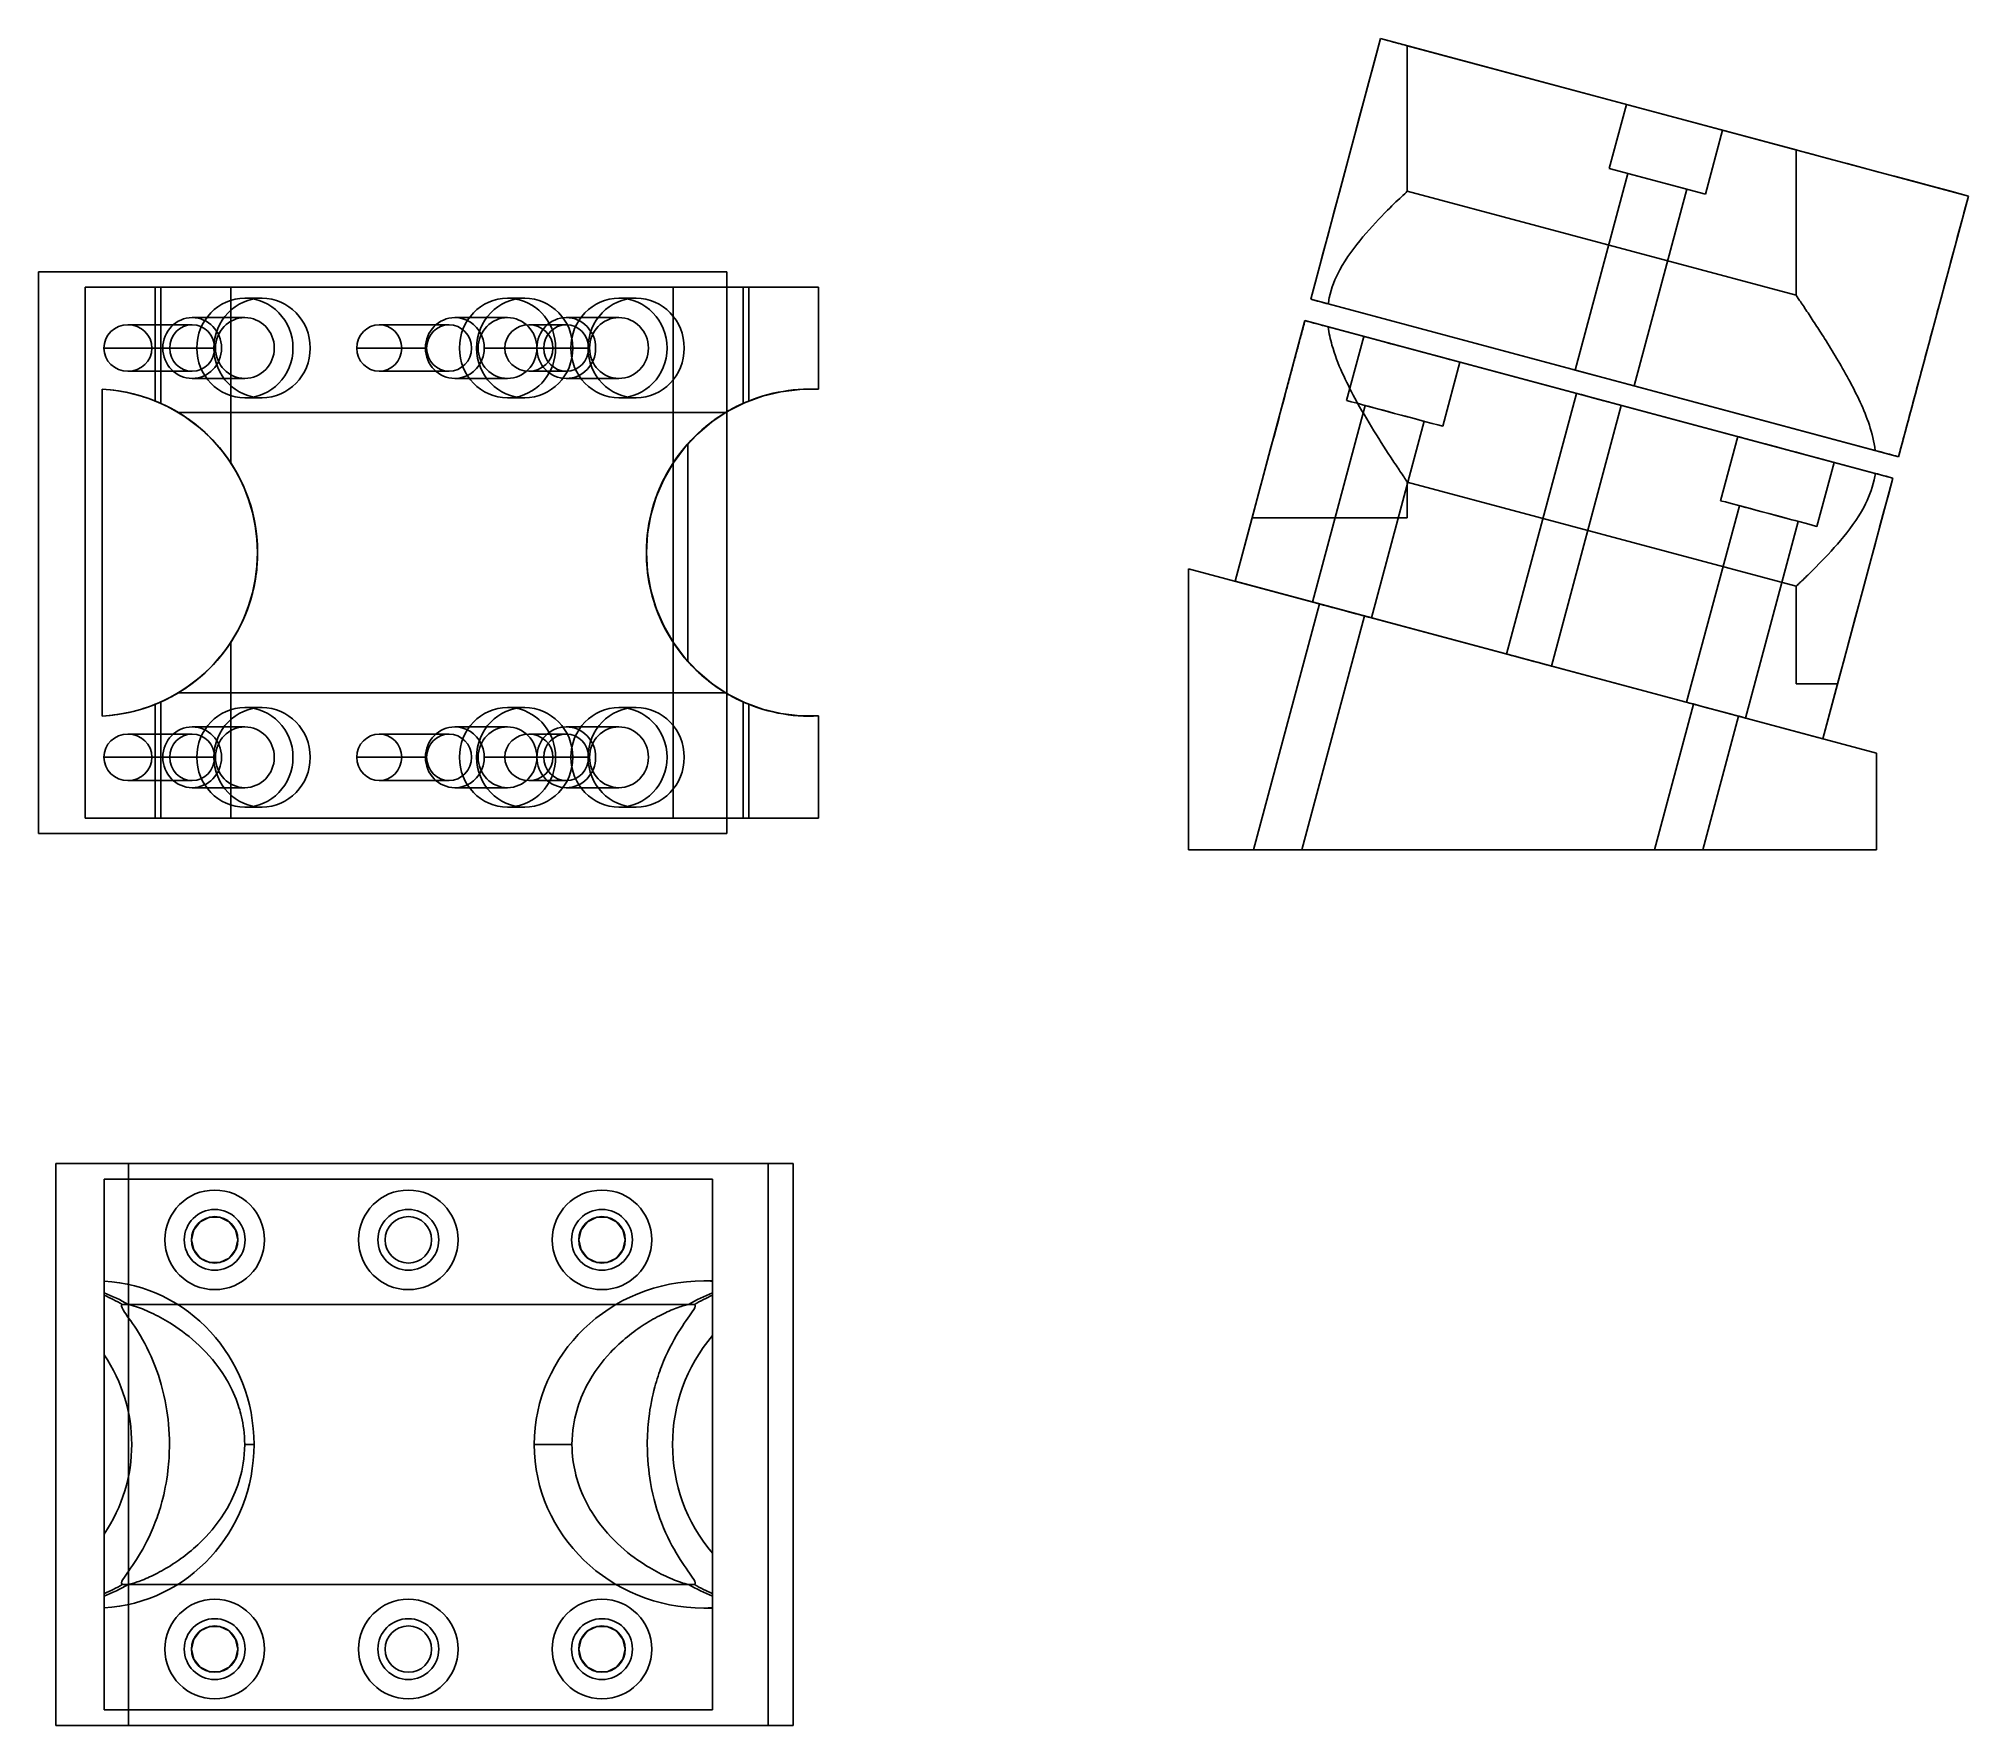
# Model space of a CAD drawing. Extents: x 1 to 618, y 1 to 540.
import ezdxf

# ---------------------------------------------------------------- set-up
doc = ezdxf.new("R2010")
doc.units = 0
doc.layers.add('drawing_export', color=7, linetype='CONTINUOUS')

msp = doc.modelspace()

# ---------------------------------------------------------------- linework, layer by layer
at = {"layer": 'drawing_export', "color": 7}
for p, q in [((407.330757, 456.672535), (429.675067, 540.033791)), ((429.675067, 540.033791), (428.472239, 535.55246)), ((429.675067, 540.033791), (430.82483, 539.725722)), ((429.675067, 540.033791), (617.617032, 489.684775)), ((429.675067, 540.033791), (429.675067, 540.033791)), ((430.82483, 539.725722), (431.896762, 539.43852)), ((431.896762, 539.43852), (432.890865, 539.172187)), ((432.890865, 539.172187), (433.803599, 538.927429)), ((433.803599, 538.927429), (434.634966, 538.704954)), ((434.634966, 538.704954), (435.381427, 538.504762)), ((435.381427, 538.504762), (436.042983, 538.327207)), ((436.042983, 538.327207), (436.619633, 538.172641)), ((436.619633, 538.172641), (437.10784, 538.041774)), ((437.10784, 538.041774), (437.511141, 537.93425)), ((437.511141, 537.93425), (437.822462, 537.85007)), ((437.822462, 537.85007), (438.048877, 537.790296)), ((438.048877, 537.790296), (438.18331, 537.754219)), ((438.18331, 537.754219), (438.225763, 537.742193)), ((438.225763, 537.742193), (562.552247, 504.437092)), ((438.225763, 491.238209), (438.225763, 537.742193)), ((427.202193, 530.809039), (425.861393, 525.811311)), ((428.472239, 535.55246), (427.202193, 530.809039)), ((425.861393, 525.811311), (424.456914, 520.567057)), ((424.456914, 520.567057), (422.988755, 515.085472)), ((502.775205, 498.48014), (508.269301, 518.978607)), ((539.022798, 510.73996), (508.269301, 518.978607)), ((508.269301, 518.978607), (539.022798, 510.73996)), ((508.269301, 518.978607), (508.269301, 518.978607)), ((422.988755, 515.085472), (421.456918, 509.3754)), ((421.456918, 509.3754), (419.868476, 503.446036)), ((539.022798, 510.73996), (533.528701, 490.241139)), ((539.022798, 510.73996), (539.022798, 510.73996)), ((419.868476, 503.446036), (418.223432, 497.307637)), ((562.552247, 504.437092), (562.902483, 504.343009)), ((562.552247, 504.437092), (562.552247, 457.933109)), ((562.902483, 504.343009), (563.949651, 504.061821)), ((563.949651, 504.061821), (565.683139, 503.597418)), ((565.683139, 503.597418), (568.078183, 502.956166)), ((568.078183, 502.956166), (571.099406, 502.146555)), ((571.099406, 502.146555), (574.711429, 501.17955)), ((574.711429, 501.17955), (578.861188, 500.067883)), ((578.861188, 500.067883), (583.492078, 498.826762)), ((418.223432, 497.307637), (416.525321, 490.970107)), ((491.907295, 434.01546), (508.75397, 496.877896)), ((533.528701, 490.241139), (502.775205, 498.48014)), ((502.775205, 498.48014), (533.528701, 490.241139)), ((527.549936, 491.84303), (508.75397, 496.877896)), ((508.75397, 496.877896), (527.549936, 491.84303)), ((583.492078, 498.826762), (588.547495, 497.472813)), ((588.547495, 497.472813), (593.956686, 496.024073)), ((593.956686, 496.024073), (599.645358, 494.499996)), ((599.645358, 494.499996), (605.53568, 492.92145)), ((416.525321, 490.970107), (414.774144, 484.444058)), ((438.225763, 491.238209), (562.552247, 457.933109)), ((527.549936, 491.84303), (510.70326, 428.980594)), ((595.27626, 406.323519), (617.617032, 489.684775)), ((605.53568, 492.92145), (611.556898, 491.308948)), ((611.556898, 491.308948), (617.617032, 489.684775)), ((617.617032, 489.684775), (617.617032, 489.684775)), ((414.774144, 484.444058), (412.976976, 477.739745)), ((412.976976, 477.739745), (411.137356, 470.868842)), ((411.137356, 470.868842), (409.255283, 463.842666)), ((0.619039, 465.482048), (0.619039, 285.804349)), ((0.619039, 465.482048), (220.679003, 465.482048)), ((0.619039, 465.482048), (0.619039, 285.804349)), ((220.679003, 465.482048), (0.619039, 465.482048)), ((220.679003, 465.482048), (220.679003, 460.5303)), ((220.679003, 465.482048), (220.679003, 285.804349)), ((409.255283, 463.842666), (407.330757, 456.672535)), ((15.553925, 290.756097), (15.553925, 460.5303)), ((15.553925, 460.5303), (37.895051, 460.5303)), ((15.553925, 460.5303), (203.499074, 460.5303)), ((37.895051, 424.141322), (37.895051, 460.5303)), ((37.895051, 460.5303), (225.840553, 460.5303)), ((39.726534, 460.5303), (62.068013, 460.5303)), ((39.726534, 423.361422), (39.726534, 460.5303)), ((227.671683, 460.5303), (39.726534, 460.5303)), ((62.068013, 460.5303), (250.011393, 460.5303)), ((62.068013, 404.304267), (62.068013, 460.5303)), ((66.573314, 456.993338), (72.067057, 456.993338)), ((150.546668, 456.993338), (156.040411, 456.993338)), ((186.174804, 456.993338), (191.668547, 456.993338)), ((203.499074, 460.5303), (203.499074, 290.756097)), ((203.499074, 460.5303), (225.840553, 460.5303)), ((220.679003, 460.5303), (220.679003, 420.691722)), ((225.840553, 460.5303), (225.840553, 460.5303)), ((225.840553, 423.361422), (225.840553, 460.5303)), ((227.671683, 460.5303), (250.011393, 460.5303)), ((227.671683, 424.141322), (227.671683, 460.5303)), ((250.011393, 460.5303), (250.011393, 427.873525)), ((595.27626, 406.323519), (407.330757, 456.672535)), ((407.330757, 456.672535), (407.330757, 456.672535)), ((49.725577, 450.803653), (66.573314, 450.803653)), ((133.698931, 450.803653), (150.546668, 450.803653)), ((169.327068, 450.803653), (186.174804, 450.803653)), ((412.945137, 455.168972), (587.832874, 408.317659)), ((29.173836, 448.504627), (49.725577, 448.504627)), ((109.526322, 448.504627), (131.867802, 448.504627)), ((157.362461, 448.504627), (169.327068, 448.504627)), ((383.160979, 366.478221), (405.50175, 449.839477)), ((405.50175, 449.839477), (593.447253, 399.490815)), ((412.945137, 447.845691), (587.832874, 400.994024)), ((424.294178, 444.804611), (418.800082, 424.306144)), ((424.294178, 444.804611), (424.679791, 444.701332)), ((424.679791, 444.701332), (424.294178, 444.804611)), ((424.679791, 444.701332), (425.81894, 444.396799)), ((425.81894, 444.396799), (424.679791, 444.701332)), ((425.81894, 444.396799), (427.651485, 443.905869)), ((427.651485, 443.905869), (425.81894, 444.396799)), ((42.549643, 441.077006), (21.482455, 441.077006)), ((57.176039, 441.077006), (40.328302, 441.077006)), ((56.689601, 441.077006), (51.195858, 441.077006)), ((124.691868, 441.077006), (102.350389, 441.077006)), ((159.943943, 441.077006), (143.096206, 441.077006)), ((162.151134, 441.077006), (149.67108, 441.077006)), ((176.777529, 441.077006), (159.929792, 441.077006)), ((171.417867, 441.077006), (165.924124, 441.077006)), ((176.291091, 441.077006), (170.797349, 441.077006)), ((427.651485, 443.905869), (430.085444, 443.253653)), ((430.085444, 443.253653), (427.651485, 443.905869)), ((430.085444, 443.253653), (433.000534, 442.472691)), ((433.000534, 442.472691), (430.085444, 443.253653)), ((433.000534, 442.472691), (436.251709, 441.601891)), ((436.251709, 441.601891), (433.000534, 442.472691)), ((436.251709, 441.601891), (439.672695, 440.685111)), ((439.672695, 440.685111), (436.251709, 441.601891)), ((439.672695, 440.685111), (443.093681, 439.768684)), ((443.093681, 439.768684), (439.672695, 440.685111)), ((443.093681, 439.768684), (446.344856, 438.897883)), ((446.344856, 438.897883), (443.093681, 439.768684)), ((446.344856, 438.897883), (449.259946, 438.116922)), ((449.259946, 438.116922), (446.344856, 438.897883)), ((449.259946, 438.116922), (451.693905, 437.464706)), ((451.693905, 437.464706), (449.259946, 438.116922)), ((29.173836, 433.649385), (49.725577, 433.649385)), ((109.526322, 433.649385), (131.867802, 433.649385)), ((157.362461, 433.649385), (169.327068, 433.649385)), ((449.557116, 416.067144), (455.051212, 436.565964)), ((451.693905, 437.464706), (453.52645, 436.973776)), ((453.52645, 436.973776), (451.693905, 437.464706)), ((453.52645, 436.973776), (454.6656, 436.669243)), ((454.6656, 436.669243), (453.52645, 436.973776)), ((454.6656, 436.669243), (455.051212, 436.565964)), ((455.051212, 436.565964), (454.6656, 436.669243)), ((510.70326, 428.980594), (491.907295, 434.01546)), ((491.907295, 434.01546), (510.70326, 428.980594)), ((22.226793, 427.799248), (20.986465, 427.877415)), ((20.986465, 323.408981), (20.986465, 427.877415)), ((23.464645, 427.691371), (22.226793, 427.799248)), ((24.699667, 427.554137), (23.464645, 427.691371)), ((25.930798, 427.3879), (24.699667, 427.554137)), ((27.158037, 427.192306), (25.930798, 427.3879)), ((28.379969, 426.967355), (27.158037, 427.192306)), ((29.596595, 426.713755), (28.379969, 426.967355)), ((30.806499, 426.431151), (29.596595, 426.713755)), ((32.009681, 426.120252), (30.806499, 426.431151)), ((33.204727, 425.780704), (32.009681, 426.120252)), ((34.391635, 425.41286), (33.204727, 425.780704)), ((49.725577, 431.350359), (66.573314, 431.350359)), ((133.698931, 431.350359), (150.546668, 431.350359)), ((169.327068, 431.350359), (186.174804, 431.350359)), ((230.732174, 425.267491), (232.28736, 425.758421)), ((232.038304, 425.683437), (237.931457, 427.108126)), ((232.28736, 425.758421), (233.857052, 426.200541)), ((233.857052, 426.200541), (235.439479, 426.593498)), ((235.439479, 426.593498), (237.033934, 426.937291)), ((237.033934, 426.937291), (238.637941, 427.230859)), ((237.931457, 427.108126), (243.950198, 427.841338)), ((238.637941, 427.230859), (240.250439, 427.474555)), ((240.250439, 427.474555), (241.869659, 427.667673)), ((241.869659, 427.667673), (243.494185, 427.810567)), ((243.494185, 427.810567), (245.122249, 427.902528)), ((243.950198, 427.841338), (250.011393, 427.873525)), ((245.122249, 427.902528), (246.752789, 427.943557)), ((246.752789, 427.943557), (248.383329, 427.934007)), ((248.383329, 427.934007), (250.011393, 427.873525)), ((492.296445, 426.587485), (469.955673, 343.226229)), ((492.296445, 426.587485), (492.47687, 426.539382)), ((492.47687, 426.539382), (492.296445, 426.587485)), ((492.47687, 426.539382), (493.007529, 426.397196)), ((493.007529, 426.397196), (492.47687, 426.539382)), ((493.007529, 426.397196), (493.86366, 426.168001)), ((493.86366, 426.168001), (493.007529, 426.397196)), ((493.86366, 426.168001), (494.999272, 425.863823)), ((494.999272, 425.863823), (493.86366, 426.168001)), ((494.999272, 425.863823), (496.361298, 425.499162)), ((496.361298, 425.499162), (494.999272, 425.863823)), ((35.569346, 425.01672), (34.391635, 425.41286)), ((36.737505, 424.592992), (35.569346, 425.01672)), ((37.895051, 424.141322), (36.737505, 424.592992)), ((41.648229, 422.451715), (39.726534, 423.361422)), ((43.531364, 421.464902), (41.648229, 422.451715)), ((45.372753, 420.402399), (43.531364, 421.464902)), ((45.338437, 420.423267), (220.228296, 420.423267)), ((45.338437, 420.423267), (220.228296, 420.423267)), ((47.169566, 419.265973), (45.372753, 420.402399)), ((66.573314, 425.160674), (72.067057, 425.160674)), ((150.546668, 425.160674), (156.040411, 425.160674)), ((186.174804, 425.160674), (191.668547, 425.160674)), ((215.887147, 417.497845), (220.941857, 420.845934)), ((217.623819, 418.744271), (218.933487, 419.615778)), ((218.933487, 419.615778), (220.268273, 420.447318)), ((220.268273, 420.447318), (221.627823, 421.238183)), ((220.679003, 420.691722), (220.679003, 330.594674)), ((220.941857, 420.845934), (226.349632, 423.586726)), ((221.627823, 421.238183), (223.010722, 421.988019)), ((223.010722, 421.988019), (224.415201, 422.696119)), ((224.415201, 422.696119), (225.840553, 423.361422)), ((226.349632, 423.586726), (232.038304, 425.683437)), ((227.671683, 424.141322), (229.193261, 424.728458)), ((229.193261, 424.728458), (230.732174, 425.267491)), ((424.782385, 422.7039), (407.935709, 359.841464)), ((418.800082, 424.306144), (419.185694, 424.202865)), ((419.185694, 424.202865), (418.800082, 424.306144)), ((419.185694, 424.202865), (420.324844, 423.897979)), ((420.324844, 423.897979), (419.185694, 424.202865)), ((420.324844, 423.897979), (422.157388, 423.407402)), ((422.157388, 423.407402), (420.324844, 423.897979)), ((422.157388, 423.407402), (424.591347, 422.755186)), ((424.591347, 422.755186), (422.157388, 423.407402)), ((424.591347, 422.755186), (427.506438, 421.973871)), ((427.506438, 421.973871), (424.591347, 422.755186)), ((424.782385, 422.7039), (425.015875, 422.640942)), ((425.015875, 422.640942), (424.782385, 422.7039)), ((425.015875, 422.640942), (425.712808, 422.454898)), ((425.712808, 422.454898), (425.015875, 422.640942)), ((425.712808, 422.454898), (426.830731, 422.154964)), ((426.830731, 422.154964), (425.712808, 422.454898)), ((426.830731, 422.154964), (428.320116, 421.756348)), ((428.320116, 421.756348), (426.830731, 422.154964)), ((427.506438, 421.973871), (430.757613, 421.103425)), ((430.757613, 421.103425), (427.506438, 421.973871)), ((428.320116, 421.756348), (430.103133, 421.278858)), ((430.103133, 421.278858), (428.320116, 421.756348)), ((430.103133, 421.278858), (432.0878, 420.746899)), ((432.0878, 420.746899), (430.103133, 421.278858)), ((430.757613, 421.103425), (434.178599, 420.186644)), ((434.178599, 420.186644), (430.757613, 421.103425)), ((432.0878, 420.746899), (434.178599, 420.186644)), ((434.178599, 420.186644), (432.0878, 420.746899)), ((434.178599, 420.186644), (436.269398, 419.626389)), ((436.269398, 419.626389), (434.178599, 420.186644)), ((434.178599, 420.186644), (437.599585, 419.269863)), ((437.599585, 419.269863), (434.178599, 420.186644)), ((436.269398, 419.626389), (438.257603, 419.09443)), ((438.257603, 419.09443), (436.269398, 419.626389)), ((484.308248, 339.381551), (506.64902, 422.742807)), ((496.361298, 425.499162), (497.875447, 425.092765)), ((497.875447, 425.092765), (496.361298, 425.499162)), ((497.875447, 425.092765), (499.474502, 424.665146)), ((499.474502, 424.665146), (497.875447, 425.092765)), ((499.474502, 424.665146), (501.070018, 424.237527)), ((501.070018, 424.237527), (499.474502, 424.665146)), ((501.070018, 424.237527), (502.587705, 423.83113)), ((502.587705, 423.83113), (501.070018, 424.237527)), ((502.587705, 423.83113), (503.946194, 423.466469)), ((503.946194, 423.466469), (502.587705, 423.83113)), ((503.946194, 423.466469), (505.085343, 423.162291)), ((505.085343, 423.162291), (503.946194, 423.466469)), ((505.085343, 423.162291), (505.937936, 422.933095)), ((505.937936, 422.933095), (505.085343, 423.162291)), ((505.937936, 422.933095), (506.468596, 422.790909)), ((506.468596, 422.790909), (505.937936, 422.933095)), ((506.468596, 422.790909), (506.64902, 422.742807)), ((506.64902, 422.742807), (506.468596, 422.790909)), ((48.918621, 418.057392), (47.169566, 419.265973)), ((50.617085, 416.77878), (48.918621, 418.057392)), ((52.26213, 415.432259), (50.617085, 416.77878)), ((53.851279, 414.020303), (52.26213, 415.432259)), ((55.381702, 412.544683), (53.851279, 414.020303)), ((207.104729, 409.167944), (211.254134, 413.587733)), ((210.369347, 412.728605), (211.501068, 413.820465)), ((211.254134, 413.587733), (215.887147, 417.497845)), ((211.501068, 413.820465), (212.665335, 414.878017)), ((212.665335, 414.878017), (213.860734, 415.900199)), ((213.860734, 415.900199), (215.086558, 416.88595)), ((215.086558, 416.88595), (216.341037, 417.83421)), ((216.341037, 417.83421), (217.623819, 418.744271)), ((426.728137, 354.806598), (443.574813, 417.669034)), ((437.599585, 419.269863), (440.85076, 418.399063)), ((440.85076, 418.399063), (437.599585, 419.269863)), ((438.257603, 419.09443), (440.037081, 418.61694)), ((440.037081, 418.61694), (438.257603, 419.09443)), ((440.037081, 418.61694), (441.526466, 418.218324)), ((441.526466, 418.218324), (440.037081, 418.61694)), ((440.85076, 418.399063), (443.76585, 417.618102)), ((443.76585, 417.618102), (440.85076, 418.399063)), ((441.526466, 418.218324), (442.644389, 417.91839)), ((442.644389, 417.91839), (441.526466, 418.218324)), ((442.644389, 417.91839), (443.341322, 417.732346)), ((443.341322, 417.732346), (442.644389, 417.91839)), ((443.341322, 417.732346), (443.574813, 417.669034)), ((443.574813, 417.669034), (443.341322, 417.732346)), ((443.76585, 417.618102), (446.199809, 416.965886)), ((446.199809, 416.965886), (443.76585, 417.618102)), ((446.199809, 416.965886), (448.032354, 416.474955)), ((448.032354, 416.474955), (446.199809, 416.965886)), ((448.032354, 416.474955), (449.171503, 416.170423)), ((449.171503, 416.170423), (448.032354, 416.474955)), ((449.171503, 416.170423), (449.557116, 416.067144)), ((449.557116, 416.067144), (449.171503, 416.170423)), ((56.850568, 411.007872), (55.381702, 412.544683)), ((58.256108, 409.413056), (56.850568, 411.007872)), ((59.595493, 407.762355), (58.256108, 409.413056)), ((60.866954, 406.058601), (59.595493, 407.762355)), ((203.494828, 404.297901), (207.104729, 409.167944)), ((208.206732, 410.444788), (209.270882, 411.602789)), ((208.206732, 410.444788), (208.206732, 340.841609)), ((208.206732, 410.444788), (208.206732, 410.444788)), ((209.270882, 411.602789), (210.369347, 412.728605)), ((543.897791, 412.764682), (538.403695, 392.265861)), ((543.897791, 412.764682), (544.283404, 412.661402)), ((544.283404, 412.661402), (543.897791, 412.764682)), ((544.283404, 412.661402), (545.419015, 412.356516)), ((545.419015, 412.356516), (544.283404, 412.661402)), ((545.419015, 412.356516), (547.25156, 411.865939)), ((547.25156, 411.865939), (545.419015, 412.356516)), ((547.25156, 411.865939), (549.685519, 411.21337)), ((549.685519, 411.21337), (547.25156, 411.865939)), ((549.685519, 411.21337), (552.60061, 410.432409)), ((552.60061, 410.432409), (549.685519, 411.21337)), ((552.60061, 410.432409), (555.851784, 409.561608)), ((555.851784, 409.561608), (552.60061, 410.432409)), ((555.851784, 409.561608), (559.27277, 408.645181)), ((559.27277, 408.645181), (555.851784, 409.561608)), ((559.27277, 408.645181), (562.697294, 407.728401)), ((562.697294, 407.728401), (559.27277, 408.645181)), ((562.697294, 407.728401), (565.944931, 406.8576)), ((565.944931, 406.8576), (562.697294, 407.728401)), ((62.068013, 404.304267), (60.866954, 406.058601)), ((62.068013, 404.304267), (64.290062, 400.585505)), ((200.472545, 399.043035), (203.494828, 404.297901)), ((565.944931, 406.8576), (568.863559, 406.076639)), ((568.863559, 406.076639), (565.944931, 406.8576)), ((568.863559, 406.076639), (571.297518, 405.424423)), ((571.297518, 405.424423), (568.863559, 406.076639)), ((569.157191, 384.026861), (574.651288, 404.525681)), ((571.297518, 405.424423), (573.130063, 404.933493)), ((573.130063, 404.933493), (571.297518, 405.424423)), ((573.130063, 404.933493), (574.265675, 404.62896)), ((574.265675, 404.62896), (573.130063, 404.933493)), ((574.265675, 404.62896), (574.651288, 404.525681)), ((574.651288, 404.525681), (574.265675, 404.62896)), ((595.27626, 406.323519), (595.27626, 406.323519)), ((64.290062, 400.585505), (66.196899, 396.695553)), ((66.196899, 396.695553), (67.775435, 392.66094)), ((198.078916, 393.473734), (200.472545, 399.043035)), ((438.225763, 398.230241), (562.552247, 364.925141)), ((438.225763, 386.749261), (438.225763, 398.230241)), ((571.102943, 316.129559), (593.447253, 399.490815)), ((592.021547, 394.172992), (593.447253, 399.490815)), ((67.775435, 392.66094), (69.014348, 388.509607)), ((196.345427, 387.66498), (198.078916, 393.473734)), ((544.38246, 390.663971), (527.535785, 327.801181)), ((538.403695, 392.265861), (538.789307, 392.162582)), ((538.789307, 392.162582), (538.403695, 392.265861)), ((538.789307, 392.162582), (539.924919, 391.85805)), ((539.924919, 391.85805), (538.789307, 392.162582)), ((539.924919, 391.85805), (541.757464, 391.367119)), ((541.757464, 391.367119), (539.924919, 391.85805)), ((541.757464, 391.367119), (544.191423, 390.714903)), ((544.191423, 390.714903), (541.757464, 391.367119)), ((544.191423, 390.714903), (547.110051, 389.933942)), ((547.110051, 389.933942), (544.191423, 390.714903)), ((544.38246, 390.663971), (544.619488, 390.600659)), ((544.619488, 390.600659), (544.38246, 390.663971)), ((544.619488, 390.600659), (545.312884, 390.414615)), ((545.312884, 390.414615), (544.619488, 390.600659)), ((545.312884, 390.414615), (546.434344, 390.114681)), ((546.434344, 390.114681), (545.312884, 390.414615)), ((546.434344, 390.114681), (547.920191, 389.716065)), ((547.920191, 389.716065), (546.434344, 390.114681)), ((547.110051, 389.933942), (550.357688, 389.063142)), ((550.357688, 389.063142), (547.110051, 389.933942)), ((547.920191, 389.716065), (549.703208, 389.238575)), ((549.703208, 389.238575), (547.920191, 389.716065)), ((549.703208, 389.238575), (551.687875, 388.706616)), ((551.687875, 388.706616), (549.703208, 389.238575)), ((550.357688, 389.063142), (553.778674, 388.146361)), ((553.778674, 388.146361), (550.357688, 389.063142)), ((589.233815, 383.772907), (590.617068, 388.93192)), ((590.617068, 388.93192), (592.021547, 394.172992)), ((69.014348, 388.509607), (69.905503, 384.270204)), ((69.905503, 384.270204), (70.44253, 379.971379)), ((195.296136, 381.694588), (196.345427, 387.66498)), ((388.591396, 386.749261), (383.160979, 366.478221)), ((438.225763, 386.749261), (388.591396, 386.749261)), ((394.237615, 386.749261), (388.591396, 386.749261)), ((399.781239, 386.749261), (394.237615, 386.749261)), ((405.165666, 386.749261), (399.781239, 386.749261)), ((410.32014, 386.749261), (405.165666, 386.749261)), ((415.188058, 386.749261), (410.32014, 386.749261)), ((419.712816, 386.749261), (415.188058, 386.749261)), ((423.841348, 386.749261), (419.712816, 386.749261)), ((427.520589, 386.749261), (423.841348, 386.749261)), ((430.711622, 386.749261), (427.520589, 386.749261)), ((433.375534, 386.749261), (430.711622, 386.749261)), ((435.476946, 386.749261), (433.375534, 386.749261)), ((436.99817, 386.749261), (435.476946, 386.749261)), ((437.917981, 386.749261), (436.99817, 386.749261)), ((438.225763, 386.749261), (437.917981, 386.749261)), ((546.33175, 322.766315), (563.178426, 385.629105)), ((551.687875, 388.706616), (553.778674, 388.146361)), ((553.778674, 388.146361), (551.687875, 388.706616)), ((553.778674, 388.146361), (555.873011, 387.586106)), ((555.873011, 387.586106), (553.778674, 388.146361)), ((553.778674, 388.146361), (557.203198, 387.22958)), ((557.203198, 387.22958), (553.778674, 388.146361)), ((555.873011, 387.586106), (557.857678, 387.054147)), ((557.857678, 387.054147), (555.873011, 387.586106)), ((557.203198, 387.22958), (560.450835, 386.359134)), ((560.450835, 386.359134), (557.203198, 387.22958)), ((557.857678, 387.054147), (559.640694, 386.576657)), ((559.640694, 386.576657), (557.857678, 387.054147)), ((559.640694, 386.576657), (561.126542, 386.178041)), ((561.126542, 386.178041), (559.640694, 386.576657)), ((560.450835, 386.359134), (563.369463, 385.577819)), ((563.369463, 385.577819), (560.450835, 386.359134)), ((561.126542, 386.178041), (562.248002, 385.878461)), ((562.248002, 385.878461), (561.126542, 386.178041)), ((562.248002, 385.878461), (562.941398, 385.692063)), ((562.941398, 385.692063), (562.248002, 385.878461)), ((562.941398, 385.692063), (563.178426, 385.629105)), ((563.178426, 385.629105), (562.941398, 385.692063)), ((563.369463, 385.577819), (565.803422, 384.925603)), ((565.803422, 384.925603), (563.369463, 385.577819)), ((565.803422, 384.925603), (567.635967, 384.435026)), ((567.635967, 384.435026), (565.803422, 384.925603)), ((567.635967, 384.435026), (568.771578, 384.13014)), ((568.771578, 384.13014), (567.635967, 384.435026)), ((568.771578, 384.13014), (569.157191, 384.026861)), ((569.157191, 384.026861), (568.771578, 384.13014)), ((587.875326, 378.700195), (589.233815, 383.772907)), ((70.44253, 379.971379), (70.621893, 375.643198)), ((194.94484, 375.643198), (195.296136, 381.694588)), ((586.538064, 373.718737), (587.875326, 378.700195)), ((70.44253, 371.314664), (69.905503, 367.016193)), ((70.621893, 375.643198), (70.44253, 371.314664)), ((70.621893, 375.643198), (70.621893, 375.643198)), ((195.296136, 369.591809), (194.94484, 375.643198)), ((194.94484, 375.643198), (194.94484, 375.643198)), ((368.224678, 370.479233), (368.224678, 280.640384)), ((588.285703, 311.527263), (368.224678, 370.479233)), ((368.224678, 280.640384), (368.224678, 370.479233)), ((368.224678, 370.479233), (588.285703, 311.527263)), ((585.229104, 368.832777), (586.538064, 373.718737)), ((69.905503, 367.016193), (69.014348, 362.77679)), ((196.345427, 363.621416), (195.296136, 369.591809)), ((383.160979, 366.478221), (571.102943, 316.129559)), ((383.160979, 366.478221), (571.102943, 316.129559)), ((562.552247, 364.925141), (562.552247, 333.694822)), ((582.69255, 359.365035), (583.948445, 364.046913)), ((583.948445, 364.046913), (585.229104, 368.832777)), ((67.775435, 358.625457), (66.196899, 354.590843)), ((69.014348, 362.77679), (67.775435, 358.625457)), ((198.078916, 357.812663), (196.345427, 363.621416)), ((410.153867, 359.246547), (389.086678, 280.640384)), ((407.935709, 359.841464), (408.1692, 359.778506)), ((408.1692, 359.778506), (407.935709, 359.841464)), ((408.1692, 359.778506), (408.866133, 359.592108)), ((408.866133, 359.592108), (408.1692, 359.778506)), ((408.866133, 359.592108), (409.984056, 359.292174)), ((409.984056, 359.292174), (408.866133, 359.592108)), ((409.984056, 359.292174), (411.473441, 358.893558)), ((411.473441, 358.893558), (409.984056, 359.292174)), ((410.153867, 359.246547), (410.334291, 359.198091)), ((410.334291, 359.198091), (410.153867, 359.246547)), ((410.334291, 359.198091), (410.864951, 359.055905)), ((410.864951, 359.055905), (410.334291, 359.198091)), ((410.864951, 359.055905), (411.721082, 358.827063)), ((411.721082, 358.827063), (410.864951, 359.055905)), ((411.473441, 358.893558), (413.252919, 358.416422)), ((413.252919, 358.416422), (411.473441, 358.893558)), ((411.721082, 358.827063), (412.856693, 358.522531)), ((412.856693, 358.522531), (411.721082, 358.827063)), ((412.856693, 358.522531), (414.21872, 358.158224)), ((414.21872, 358.158224), (412.856693, 358.522531)), ((413.252919, 358.416422), (415.241124, 357.884109)), ((415.241124, 357.884109), (413.252919, 358.416422)), ((414.21872, 358.158224), (415.732869, 357.751827)), ((415.732869, 357.751827), (414.21872, 358.158224)), ((415.241124, 357.884109), (417.331923, 357.323854)), ((417.331923, 357.323854), (415.241124, 357.884109)), ((581.464958, 354.791743), (582.69255, 359.365035)), ((66.196899, 354.590843), (64.290062, 350.700892)), ((200.472545, 352.243361), (198.078916, 357.812663)), ((203.494828, 346.988496), (200.472545, 352.243361)), ((404.472271, 280.640384), (424.506442, 355.401515)), ((415.732869, 357.751827), (417.331923, 357.323854)), ((417.331923, 357.323854), (415.732869, 357.751827)), ((417.331923, 357.323854), (419.422722, 356.763953)), ((419.422722, 356.763953), (417.331923, 357.323854)), ((417.331923, 357.323854), (418.92744, 356.896236)), ((418.92744, 356.896236), (417.331923, 357.323854)), ((418.92744, 356.896236), (420.445127, 356.489839)), ((420.445127, 356.489839), (418.92744, 356.896236)), ((419.422722, 356.763953), (421.407389, 356.23164)), ((421.407389, 356.23164), (419.422722, 356.763953)), ((420.445127, 356.489839), (421.807153, 356.125531)), ((421.807153, 356.125531), (420.445127, 356.489839)), ((421.407389, 356.23164), (423.190406, 355.754504)), ((423.190406, 355.754504), (421.407389, 356.23164)), ((421.807153, 356.125531), (422.942765, 355.820999)), ((422.942765, 355.820999), (421.807153, 356.125531)), ((422.942765, 355.820999), (423.795358, 355.592157)), ((423.795358, 355.592157), (422.942765, 355.820999)), ((423.190406, 355.754504), (424.679791, 355.355888)), ((424.679791, 355.355888), (423.190406, 355.754504)), ((423.795358, 355.592157), (424.326018, 355.449972)), ((424.326018, 355.449972), (423.795358, 355.592157)), ((424.326018, 355.449972), (424.506442, 355.401515)), ((424.506442, 355.401515), (424.326018, 355.449972)), ((424.679791, 355.355888), (425.797714, 355.055954)), ((425.797714, 355.055954), (424.679791, 355.355888)), ((425.797714, 355.055954), (426.494647, 354.869556)), ((426.494647, 354.869556), (425.797714, 355.055954)), ((426.494647, 354.869556), (426.728137, 354.806598)), ((426.728137, 354.806598), (426.494647, 354.869556)), ((580.269205, 350.331279), (581.464958, 354.791743)), ((60.866954, 345.227796), (62.068013, 346.982129)), ((64.290062, 350.700892), (62.068013, 346.982129)), ((62.068013, 290.756097), (62.068013, 346.982129)), ((207.104729, 342.118452), (203.494828, 346.988496)), ((577.973217, 341.764402), (579.105291, 345.987536)), ((579.105291, 345.987536), (580.269205, 350.331279)), ((55.381702, 338.741714), (56.850568, 340.278524)), ((56.850568, 340.278524), (58.256108, 341.873341)), ((58.256108, 341.873341), (59.595493, 343.524041)), ((59.595493, 343.524041), (60.866954, 345.227796)), ((211.254134, 337.698664), (207.104729, 342.118452)), ((209.270882, 339.683607), (208.206732, 340.841609)), ((210.369347, 338.557792), (209.270882, 339.683607)), ((469.955673, 343.226229), (470.136098, 343.178126)), ((470.136098, 343.178126), (469.955673, 343.226229)), ((470.136098, 343.178126), (470.666757, 343.03594)), ((470.666757, 343.03594), (470.136098, 343.178126)), ((470.666757, 343.03594), (471.522888, 342.807099)), ((471.522888, 342.807099), (470.666757, 343.03594)), ((471.522888, 342.807099), (472.6585, 342.502566)), ((472.6585, 342.502566), (471.522888, 342.807099)), ((472.6585, 342.502566), (474.016989, 342.137906)), ((474.016989, 342.137906), (472.6585, 342.502566)), ((474.016989, 342.137906), (475.534675, 341.731862)), ((475.534675, 341.731862), (474.016989, 342.137906)), ((475.534675, 341.731862), (477.13373, 341.30389)), ((477.13373, 341.30389), (475.534675, 341.731862)), ((477.13373, 341.30389), (478.729247, 340.876271)), ((478.729247, 340.876271), (477.13373, 341.30389)), ((478.729247, 340.876271), (480.246933, 340.469874)), ((480.246933, 340.469874), (478.729247, 340.876271)), ((480.246933, 340.469874), (481.605422, 340.105213)), ((481.605422, 340.105213), (480.246933, 340.469874)), ((481.605422, 340.105213), (482.741034, 339.801034)), ((482.741034, 339.801034), (481.605422, 340.105213)), ((482.741034, 339.801034), (483.597165, 339.571839)), ((483.597165, 339.571839), (482.741034, 339.801034)), ((483.597165, 339.571839), (484.127824, 339.429653)), ((484.127824, 339.429653), (483.597165, 339.571839)), ((484.127824, 339.429653), (484.308248, 339.381551)), ((484.308248, 339.381551), (484.127824, 339.429653)), ((576.87652, 337.665416), (577.973217, 341.764402)), ((47.169566, 332.020424), (48.918621, 333.229004)), ((48.918621, 333.229004), (50.617085, 334.507616)), ((50.617085, 334.507616), (52.26213, 335.853784)), ((52.26213, 335.853784), (53.851279, 337.266093)), ((53.851279, 337.266093), (55.381702, 338.741714)), ((211.501068, 337.465932), (210.369347, 338.557792)), ((215.887147, 333.788552), (211.254134, 337.698664)), ((212.665335, 336.40838), (211.501068, 337.465932)), ((213.860734, 335.386198), (212.665335, 336.40838)), ((215.086558, 334.400446), (213.860734, 335.386198)), ((216.341037, 333.452187), (215.086558, 334.400446)), ((220.941857, 330.440463), (215.887147, 333.788552)), ((217.623819, 332.542126), (216.341037, 333.452187)), ((575.811663, 333.694822), (562.552247, 333.694822)), ((562.623002, 333.694822), (562.552247, 333.694822)), ((562.831728, 333.694822), (562.623002, 333.694822)), ((563.185501, 333.694822), (562.831728, 333.694822)), ((563.677246, 333.694822), (563.185501, 333.694822)), ((564.3105, 333.694822), (563.677246, 333.694822)), ((565.074649, 333.694822), (564.3105, 333.694822)), ((565.976771, 333.694822), (565.074649, 333.694822)), ((567.013326, 333.694822), (565.976771, 333.694822)), ((568.17724, 333.694822), (567.013326, 333.694822)), ((569.464974, 333.694822), (568.17724, 333.694822)), ((570.876528, 333.694822), (569.464974, 333.694822)), ((572.408366, 333.694822), (570.876528, 333.694822)), ((571.102943, 316.129559), (575.811663, 333.694822)), ((574.056949, 333.694822), (572.408366, 333.694822)), ((575.811663, 333.694822), (574.056949, 333.694822)), ((575.811663, 333.694822), (576.87652, 337.665416)), ((36.737505, 326.693405), (37.895051, 327.145075)), ((37.895051, 290.756097), (37.895051, 327.145075)), ((39.726534, 327.924975), (41.648229, 328.834682)), ((39.726534, 290.756097), (39.726534, 327.924975)), ((41.648229, 328.834682), (43.531364, 329.821494)), ((43.531364, 329.821494), (45.372753, 330.883998)), ((45.338437, 330.86313), (45.338437, 330.86313)), ((45.338437, 330.86313), (220.228296, 330.86313)), ((45.338437, 330.86313), (220.228296, 330.86313)), ((45.372753, 330.883998), (47.169566, 332.020424)), ((218.933487, 331.670619), (217.623819, 332.542126)), ((220.268273, 330.839079), (218.933487, 331.670619)), ((220.228296, 330.86313), (220.228296, 330.86313)), ((221.627823, 330.048214), (220.268273, 330.839079)), ((220.679003, 330.594674), (220.679003, 290.756097)), ((226.349632, 327.699671), (220.941857, 330.440463)), ((223.010722, 329.298378), (221.627823, 330.048214)), ((224.415201, 328.590278), (223.010722, 329.298378)), ((225.840553, 327.924975), (224.415201, 328.590278)), ((225.840553, 327.924975), (225.840553, 327.924975)), ((225.840553, 290.756097), (225.840553, 327.924975)), ((232.038304, 325.602959), (226.349632, 327.699671)), ((229.193261, 326.557939), (227.671683, 327.145075)), ((227.671683, 290.756097), (227.671683, 327.145075)), ((529.75748, 327.206264), (517.276365, 280.640384)), ((527.535785, 327.801181), (527.772813, 327.738224)), ((527.772813, 327.738224), (527.535785, 327.801181)), ((527.772813, 327.738224), (528.466208, 327.551826)), ((528.466208, 327.551826), (527.772813, 327.738224)), ((528.466208, 327.551826), (529.584131, 327.252245)), ((529.584131, 327.252245), (528.466208, 327.551826)), ((529.584131, 327.252245), (531.073516, 326.853629)), ((531.073516, 326.853629), (529.584131, 327.252245)), ((529.75748, 327.206264), (529.937904, 327.158162)), ((529.937904, 327.158162), (529.75748, 327.206264)), ((529.937904, 327.158162), (530.468564, 327.015976)), ((530.468564, 327.015976), (529.937904, 327.158162)), ((530.468564, 327.015976), (531.321157, 326.786781)), ((531.321157, 326.786781), (530.468564, 327.015976)), ((20.986465, 323.408981), (22.226793, 323.487148)), ((22.226793, 323.487148), (23.464645, 323.595026)), ((23.464645, 323.595026), (24.699667, 323.73226)), ((24.699667, 323.73226), (25.930798, 323.898497)), ((25.930798, 323.898497), (27.158037, 324.094091)), ((27.158037, 324.094091), (28.379969, 324.319042)), ((28.379969, 324.319042), (29.596595, 324.572642)), ((29.596595, 324.572642), (30.806499, 324.855245)), ((30.806499, 324.855245), (32.009681, 325.166144)), ((32.009681, 325.166144), (33.204727, 325.505693)), ((33.204727, 325.505693), (34.391635, 325.873537)), ((34.391635, 325.873537), (35.569346, 326.269677)), ((35.569346, 326.269677), (36.737505, 326.693405)), ((66.573314, 326.125722), (72.067057, 326.125722)), ((150.546668, 326.125722), (156.040411, 326.125722)), ((186.174804, 326.125722), (191.668547, 326.125722)), ((230.732174, 326.018906), (229.193261, 326.557939)), ((232.28736, 325.527976), (230.732174, 326.018906)), ((237.931457, 324.178271), (232.038304, 325.602959)), ((233.857052, 325.085855), (232.28736, 325.527976)), ((235.439479, 324.692899), (233.857052, 325.085855)), ((237.033934, 324.349106), (235.439479, 324.692899)), ((238.637941, 324.055538), (237.033934, 324.349106)), ((243.950198, 323.445058), (237.931457, 324.178271)), ((240.250439, 323.811841), (238.637941, 324.055538)), ((241.869659, 323.618723), (240.250439, 323.811841)), ((243.494185, 323.47583), (241.869659, 323.618723)), ((245.122249, 323.383869), (243.494185, 323.47583)), ((250.011393, 323.412872), (243.950198, 323.445058)), ((246.752789, 323.34284), (245.122249, 323.383869)), ((248.383329, 323.35239), (246.752789, 323.34284)), ((250.011393, 323.412872), (248.383329, 323.35239)), ((250.011393, 323.412872), (250.011393, 290.756097)), ((531.073516, 326.853629), (532.856532, 326.376139)), ((532.856532, 326.376139), (531.073516, 326.853629)), ((531.321157, 326.786781), (532.456769, 326.482602)), ((532.456769, 326.482602), (531.321157, 326.786781)), ((532.456769, 326.482602), (533.818795, 326.117941)), ((533.818795, 326.117941), (532.456769, 326.482602)), ((532.658419, 280.640384), (544.110055, 323.361586)), ((532.856532, 326.376139), (534.841199, 325.84418)), ((534.841199, 325.84418), (532.856532, 326.376139)), ((533.818795, 326.117941), (535.336482, 325.711544)), ((535.336482, 325.711544), (533.818795, 326.117941)), ((534.841199, 325.84418), (536.931999, 325.283925)), ((536.931999, 325.283925), (534.841199, 325.84418)), ((535.336482, 325.711544), (536.931999, 325.283925)), ((536.931999, 325.283925), (535.336482, 325.711544)), ((536.931999, 325.283925), (539.022798, 324.72367)), ((539.022798, 324.72367), (536.931999, 325.283925)), ((536.931999, 325.283925), (538.531053, 324.855953)), ((538.531053, 324.855953), (536.931999, 325.283925)), ((538.531053, 324.855953), (540.045202, 324.449909)), ((540.045202, 324.449909), (538.531053, 324.855953)), ((539.022798, 324.72367), (541.011003, 324.191711)), ((541.011003, 324.191711), (539.022798, 324.72367)), ((540.045202, 324.449909), (541.407228, 324.085249)), ((541.407228, 324.085249), (540.045202, 324.449909)), ((541.011003, 324.191711), (542.790481, 323.714221)), ((542.790481, 323.714221), (541.011003, 324.191711)), ((541.407228, 324.085249), (542.54284, 323.780716)), ((542.54284, 323.780716), (541.407228, 324.085249)), ((542.54284, 323.780716), (543.398971, 323.551875)), ((543.398971, 323.551875), (542.54284, 323.780716)), ((542.790481, 323.714221), (544.279866, 323.315606)), ((544.279866, 323.315606), (542.790481, 323.714221)), ((543.398971, 323.551875), (543.929631, 323.409689)), ((543.929631, 323.409689), (543.398971, 323.551875)), ((543.929631, 323.409689), (544.110055, 323.361586)), ((544.110055, 323.361586), (543.929631, 323.409689)), ((544.279866, 323.315606), (545.397789, 323.015671)), ((545.397789, 323.015671), (544.279866, 323.315606)), ((545.397789, 323.015671), (546.094722, 322.829627)), ((546.094722, 322.829627), (545.397789, 323.015671)), ((546.094722, 322.829627), (546.33175, 322.766315)), ((546.33175, 322.766315), (546.094722, 322.829627)), ((29.173836, 317.637012), (49.725577, 317.637012)), ((49.725577, 319.936038), (66.573314, 319.936038)), ((109.526322, 317.637012), (131.867802, 317.637012)), ((133.698931, 319.936038), (150.546668, 319.936038)), ((157.362461, 317.637012), (169.327068, 317.637012)), ((169.327068, 319.936038), (186.174804, 319.936038)), ((42.549643, 310.209391), (21.482455, 310.209391)), ((57.176039, 310.209391), (40.328302, 310.209391)), ((56.689601, 310.209391), (51.195858, 310.209391)), ((124.691868, 310.209391), (102.350389, 310.209391)), ((159.943943, 310.209391), (143.096206, 310.209391)), ((162.151134, 310.209391), (149.67108, 310.209391)), ((176.777529, 310.209391), (159.929792, 310.209391)), ((171.417867, 310.209391), (165.924124, 310.209391)), ((176.291091, 310.209391), (170.797349, 310.209391)), ((588.285703, 280.640384), (588.285703, 311.527263)), ((588.285703, 311.527263), (588.285703, 280.640384)), ((29.173836, 302.781769), (49.725577, 302.781769)), ((109.526322, 302.781769), (131.867802, 302.781769)), ((157.362461, 302.781769), (169.327068, 302.781769)), ((49.725577, 300.482744), (66.573314, 300.482744)), ((133.698931, 300.482744), (150.546668, 300.482744)), ((169.327068, 300.482744), (186.174804, 300.482744)), ((15.553925, 290.756097), (37.895051, 290.756097)), ((203.499074, 290.756097), (15.553925, 290.756097)), ((39.726534, 290.756097), (37.895051, 290.756097)), ((39.726534, 290.756097), (62.068013, 290.756097)), ((225.840553, 290.756097), (39.726534, 290.756097)), ((39.726534, 290.756097), (227.671683, 290.756097)), ((250.011393, 290.756097), (62.068013, 290.756097)), ((66.573314, 294.293059), (72.067057, 294.293059)), ((150.546668, 294.293059), (156.040411, 294.293059)), ((186.174804, 294.293059), (191.668547, 294.293059)), ((203.499074, 290.756097), (225.840553, 290.756097)), ((220.679003, 290.756097), (220.679003, 285.804349)), ((227.671683, 290.756097), (250.011393, 290.756097)), ((0.619039, 285.804349), (220.679003, 285.804349)), ((220.679003, 285.804349), (0.619039, 285.804349)), ((368.224678, 280.640384), (588.285703, 280.640384)), ((588.285703, 280.640384), (368.224678, 280.640384)), ((389.086678, 280.640384), (389.281253, 280.640384)), ((389.281253, 280.640384), (389.086678, 280.640384)), ((389.281253, 280.640384), (389.850828, 280.640384)), ((389.850828, 280.640384), (389.281253, 280.640384)), ((389.850828, 280.640384), (390.7671, 280.640384)), ((390.7671, 280.640384), (389.850828, 280.640384)), ((390.7671, 280.640384), (391.98408, 280.640384)), ((391.98408, 280.640384), (390.7671, 280.640384)), ((391.98408, 280.640384), (393.441625, 280.640384)), ((393.441625, 280.640384), (391.98408, 280.640384)), ((393.441625, 280.640384), (395.068981, 280.640384)), ((395.068981, 280.640384), (393.441625, 280.640384)), ((395.068981, 280.640384), (396.777706, 280.640384)), ((396.777706, 280.640384), (395.068981, 280.640384)), ((396.777706, 280.640384), (398.489967, 280.640384)), ((398.489967, 280.640384), (396.777706, 280.640384)), ((398.489967, 280.640384), (400.117324, 280.640384)), ((400.117324, 280.640384), (398.489967, 280.640384)), ((400.117324, 280.640384), (401.574869, 280.640384)), ((401.574869, 280.640384), (400.117324, 280.640384)), ((401.574869, 280.640384), (402.791848, 280.640384)), ((402.791848, 280.640384), (401.574869, 280.640384)), ((402.791848, 280.640384), (403.708121, 280.640384)), ((403.708121, 280.640384), (402.791848, 280.640384)), ((403.708121, 280.640384), (404.277696, 280.640384)), ((404.277696, 280.640384), (403.708121, 280.640384)), ((404.277696, 280.640384), (404.472271, 280.640384)), ((404.472271, 280.640384), (404.277696, 280.640384)), ((517.276365, 280.640384), (517.47094, 280.640384)), ((517.47094, 280.640384), (517.276365, 280.640384)), ((517.47094, 280.640384), (518.036977, 280.640384)), ((518.036977, 280.640384), (517.47094, 280.640384)), ((518.036977, 280.640384), (518.953249, 280.640384)), ((518.953249, 280.640384), (518.036977, 280.640384)), ((518.953249, 280.640384), (520.173766, 280.640384)), ((520.173766, 280.640384), (518.953249, 280.640384)), ((520.173766, 280.640384), (521.631312, 280.640384)), ((521.631312, 280.640384), (520.173766, 280.640384)), ((521.631312, 280.640384), (523.25513, 280.640384)), ((523.25513, 280.640384), (521.631312, 280.640384)), ((523.25513, 280.640384), (524.967392, 280.640384)), ((524.967392, 280.640384), (523.25513, 280.640384)), ((524.967392, 280.640384), (526.679654, 280.640384)), ((526.679654, 280.640384), (524.967392, 280.640384)), ((526.679654, 280.640384), (528.303472, 280.640384)), ((528.303472, 280.640384), (526.679654, 280.640384)), ((528.303472, 280.640384), (529.764555, 280.640384)), ((529.764555, 280.640384), (528.303472, 280.640384)), ((529.764555, 280.640384), (530.981535, 280.640384)), ((530.981535, 280.640384), (529.764555, 280.640384)), ((530.981535, 280.640384), (531.897807, 280.640384)), ((531.897807, 280.640384), (530.981535, 280.640384)), ((531.897807, 280.640384), (532.467382, 280.640384)), ((532.467382, 280.640384), (531.897807, 280.640384)), ((532.467382, 280.640384), (532.658419, 280.640384)), ((532.658419, 280.640384), (532.467382, 280.640384)), ((6.088372, 180.296755), (6.088372, 0.619056)), ((6.088372, 180.296755), (233.911179, 180.296755)), ((29.345416, 180.296755), (6.088372, 180.296755)), ((29.345416, 180.296755), (29.345416, 0.619056)), ((241.906805, 180.296755), (29.345416, 180.296755)), ((233.911179, 180.296755), (233.911179, 0.619056)), ((233.911179, 180.296755), (241.906805, 180.296755)), ((241.906805, 180.296755), (241.906805, 0.619056)), ((21.550025, 175.345008), (216.125236, 175.345008)), ((21.550025, 119.117914), (21.550025, 175.345008)), ((21.550025, 175.345008), (21.550025, 175.345008)), ((21.550025, 175.345008), (216.125236, 175.345008)), ((216.125236, 175.345008), (21.550025, 175.345008)), ((21.550025, 138.175068), (21.550025, 175.345008)), ((21.550025, 5.570804), (21.550025, 175.345008)), ((21.550025, 175.345008), (216.125236, 175.345008)), ((21.550025, 175.345008), (21.550025, 175.345008)), ((21.550025, 138.956737), (21.550025, 175.345008)), ((216.125236, 175.345008), (216.125236, 142.688232)), ((216.125236, 138.175068), (216.125236, 175.345008)), ((216.125236, 138.956737), (216.125236, 175.345008)), ((216.125236, 175.345008), (216.125236, 5.570804)), ((216.125236, 175.345008), (216.125236, 175.345008)), ((50.233595, 159.113886), (52.295031, 161.699406)), ((52.295031, 161.699406), (55.274155, 163.131876)), ((55.274155, 163.131876), (58.580518, 163.131876)), ((58.580518, 163.131876), (61.559288, 161.699406)), ((61.559288, 161.699406), (63.620724, 159.113886)), ((174.054184, 159.113886), (176.11562, 161.699406)), ((176.11562, 161.699406), (179.094743, 163.131876)), ((179.094743, 163.131876), (182.401107, 163.131876)), ((182.401107, 163.131876), (185.379876, 161.699406)), ((185.379876, 161.699406), (187.441312, 159.113886)), ((41.007543, 155.891698), (41.007543, 155.891698)), ((41.007543, 155.891698), (41.007543, 155.891698)), ((41.007546, 155.891714), (41.007546, 155.891714)), ((47.198576, 155.891714), (47.198576, 155.891714)), ((49.498101, 155.891714), (50.233595, 159.113886)), ((50.233595, 152.669541), (49.498101, 155.891714)), ((49.498101, 155.891714), (49.498101, 155.891714)), ((49.498101, 155.891714), (49.498101, 155.891714)), ((63.620724, 159.113886), (64.356572, 155.891714)), ((64.356572, 155.891714), (63.620724, 152.669541)), ((64.356572, 155.891714), (64.356572, 155.891714)), ((66.656097, 155.891714), (66.656097, 155.891714)), ((66.656097, 155.891714), (66.656097, 155.891714)), ((111.408393, 155.891698), (111.408393, 155.891698)), ((111.408395, 155.891714), (111.408395, 155.891714)), ((126.266866, 155.891713), (126.266866, 155.891713)), ((128.566391, 155.891714), (128.566391, 155.891714)), ((128.566391, 155.891714), (128.566391, 155.891714)), ((134.757421, 155.891714), (134.757421, 155.891714)), ((134.757421, 155.891714), (134.757421, 155.891714)), ((164.828134, 155.891698), (164.828134, 155.891698)), ((164.828134, 155.891698), (164.828134, 155.891698)), ((164.828135, 155.891714), (164.828135, 155.891714)), ((171.019164, 155.891714), (171.019164, 155.891714)), ((173.31869, 155.891714), (174.054184, 159.113886)), ((174.054184, 152.669541), (173.31869, 155.891714)), ((173.31869, 155.891714), (173.31869, 155.891714)), ((173.31869, 155.891714), (173.31869, 155.891714)), ((187.441312, 159.113886), (188.17716, 155.891714)), ((188.17716, 155.891714), (187.441312, 152.669541)), ((188.17716, 155.891713), (188.17716, 155.891713)), ((190.476685, 155.891714), (190.476685, 155.891714)), ((190.476685, 155.891714), (190.476685, 155.891714)), ((52.295031, 150.084021), (50.233595, 152.669541)), ((55.274155, 148.651551), (52.295031, 150.084021)), ((58.580518, 148.651551), (55.274155, 148.651551)), ((61.559288, 150.084021), (58.580518, 148.651551)), ((63.620724, 152.669541), (61.559288, 150.084021)), ((176.11562, 150.084021), (174.054184, 152.669541)), ((179.094743, 148.651551), (176.11562, 150.084021)), ((182.401107, 148.651551), (179.094743, 148.651551)), ((185.379876, 150.084021), (182.401107, 148.651551)), ((187.441312, 152.669541), (185.379876, 150.084021)), ((21.550025, 119.117914), (21.550025, 142.691769)), ((213.274178, 142.762508), (216.125236, 142.762508)), ((21.550025, 137.266069), (21.550025, 138.175068)), ((21.550025, 136.279256), (21.550025, 137.266069)), ((21.550025, 135.218167), (21.550025, 136.279256)), ((216.125236, 137.510119), (216.125236, 138.175068)), ((216.125236, 136.802727), (216.125236, 137.510119)), ((216.125236, 136.05289), (216.125236, 136.802727)), ((216.125236, 135.260611), (216.125236, 136.05289)), ((21.550025, 134.079265), (21.550025, 135.218167)), ((21.550025, 132.873161), (21.550025, 134.079265)), ((21.550025, 131.592781), (21.550025, 132.873161)), ((21.550025, 130.248735), (21.550025, 131.592781)), ((21.550025, 128.83395), (21.550025, 130.248735)), ((27.359687, 135.239389), (208.41935, 135.239389)), ((29.255557, 135.239389), (208.41935, 135.239389)), ((208.41935, 135.239389), (210.31522, 135.239389)), ((216.125236, 134.429425), (216.125236, 135.260611)), ((216.125236, 133.559332), (216.125236, 134.429425)), ((216.125236, 132.650332), (216.125236, 133.559332)), ((216.125236, 131.69889), (216.125236, 132.650332)), ((216.125236, 130.715614), (216.125236, 131.69889)), ((216.125236, 129.693432), (216.125236, 130.715614)), ((216.125236, 128.63588), (216.125236, 129.693432)), ((21.550025, 127.359036), (21.550025, 128.83395)), ((21.550025, 125.823995), (21.550025, 127.359036)), ((21.550025, 124.228825), (21.550025, 125.823995)), ((21.550025, 122.577063), (21.550025, 124.228825)), ((216.125236, 127.542958), (216.125236, 128.63588)), ((216.125236, 126.418204), (216.125236, 127.542958)), ((216.125236, 125.258081), (216.125236, 126.418204)), ((216.125236, 125.258081), (216.125236, 55.657731)), ((21.550025, 120.872247), (21.550025, 122.577063)), ((21.550025, 119.117914), (21.550025, 120.872247)), ((21.550025, 41.959075), (21.550025, 119.117914)), ((69.494065, 90.457906), (66.522017, 90.457906)), ((171.153244, 90.457906), (159.114345, 90.457906)), ((21.550025, 5.570804), (21.550025, 61.797898)), ((21.550025, 60.043565), (21.550025, 61.797898)), ((21.550025, 58.338749), (21.550025, 60.043565)), ((21.550025, 56.686987), (21.550025, 58.338749)), ((21.550025, 55.091817), (21.550025, 56.686987)), ((216.125236, 54.497607), (216.125236, 55.657731)), ((21.550025, 53.556775), (21.550025, 55.091817)), ((21.550025, 52.081862), (21.550025, 53.556775)), ((21.550025, 50.667077), (21.550025, 52.081862)), ((21.550025, 49.323031), (21.550025, 50.667077)), ((216.125236, 53.372853), (216.125236, 54.497607)), ((216.125236, 52.279932), (216.125236, 53.372853)), ((216.125236, 51.22238), (216.125236, 52.279932)), ((216.125236, 50.200198), (216.125236, 51.22238)), ((216.125236, 49.216922), (216.125236, 50.200198)), ((21.550025, 48.042651), (21.550025, 49.323031)), ((21.550025, 46.836546), (21.550025, 48.042651)), ((21.550025, 45.697645), (21.550025, 46.836546)), ((21.550025, 44.636556), (21.550025, 45.697645)), ((21.550025, 43.649743), (21.550025, 44.636556)), ((21.550025, 42.740744), (21.550025, 43.649743)), ((27.359687, 45.676423), (208.41935, 45.676423)), ((29.255557, 45.676423), (208.41935, 45.676423)), ((208.41935, 45.676423), (210.31522, 45.676423)), ((216.125236, 48.265479), (216.125236, 49.216922)), ((216.125236, 47.35648), (216.125236, 48.265479)), ((216.125236, 46.486387), (216.125236, 47.35648)), ((216.125236, 45.655201), (216.125236, 46.486387)), ((216.125236, 44.862921), (216.125236, 45.655201)), ((216.125236, 44.113085), (216.125236, 44.862921)), ((216.125236, 43.405693), (216.125236, 44.113085)), ((216.125236, 42.740744), (216.125236, 43.405693)), ((21.550025, 5.570804), (21.550025, 42.740744)), ((21.550025, 5.570804), (21.550025, 41.959075)), ((21.550025, 38.224043), (21.550025, 41.959075)), ((213.274178, 38.15684), (216.125236, 38.15684)), ((216.125236, 41.959075), (216.125236, 42.740744)), ((216.125236, 5.570804), (216.125236, 41.959075)), ((216.125236, 5.570804), (216.125236, 41.959075)), ((216.125236, 38.22758), (216.125236, 5.570804)), ((52.295031, 30.831791), (55.274155, 32.264261)), ((55.274155, 32.264261), (58.580518, 32.264261)), ((58.580518, 32.264261), (61.559288, 30.831791)), ((176.11562, 30.831791), (179.094743, 32.264261)), ((179.094743, 32.264261), (182.401107, 32.264261)), ((182.401107, 32.264261), (185.379876, 30.831791)), ((41.007546, 25.024098), (41.007546, 25.024098)), ((47.198576, 25.024098), (47.198576, 25.024098)), ((49.498101, 25.024098), (50.233595, 28.246271)), ((50.233595, 21.801925), (49.498101, 25.024098)), ((49.498101, 25.024098), (49.498101, 25.024098)), ((49.498101, 25.024098), (49.498101, 25.024098)), ((50.233595, 28.246271), (52.295031, 30.831791)), ((61.559288, 30.831791), (63.620724, 28.246271)), ((63.620724, 28.246271), (64.356572, 25.024098)), ((64.356572, 25.024098), (63.620724, 21.801925)), ((64.356572, 25.024098), (64.356572, 25.024098)), ((66.656097, 25.024098), (66.656097, 25.024098)), ((66.656097, 25.024098), (66.656097, 25.024098)), ((72.847127, 25.024098), (72.847127, 25.024098)), ((72.847127, 25.024098), (72.847127, 25.024098)), ((111.408395, 25.024098), (111.408395, 25.024098)), ((126.266866, 25.024098), (126.266866, 25.024098)), ((126.266866, 25.024098), (126.266866, 25.024098)), ((128.566391, 25.024098), (128.566391, 25.024098)), ((128.566391, 25.024098), (128.566391, 25.024098)), ((134.757421, 25.024098), (134.757421, 25.024098)), ((134.757421, 25.024098), (134.757421, 25.024098)), ((164.828135, 25.024098), (164.828135, 25.024098)), ((171.019164, 25.024098), (171.019164, 25.024098)), ((173.31869, 25.024098), (174.054184, 28.246271)), ((174.054184, 21.801925), (173.31869, 25.024098)), ((173.31869, 25.024098), (173.31869, 25.024098)), ((173.31869, 25.024098), (173.31869, 25.024098)), ((174.054184, 28.246271), (176.11562, 30.831791)), ((185.379876, 30.831791), (187.441312, 28.246271)), ((187.441312, 28.246271), (188.17716, 25.024098)), ((188.17716, 25.024098), (187.441312, 21.801925)), ((188.17716, 25.024098), (188.17716, 25.024098)), ((190.476686, 25.024098), (190.476686, 25.024098)), ((190.476686, 25.024098), (190.476686, 25.024098)), ((196.667715, 25.024098), (196.667715, 25.024098)), ((196.667715, 25.024098), (196.667715, 25.024098)), ((52.295031, 19.216406), (50.233595, 21.801925)), ((55.274155, 17.783936), (52.295031, 19.216406)), ((61.559288, 19.216406), (58.580518, 17.783936)), ((63.620724, 21.801925), (61.559288, 19.216406)), ((176.11562, 19.216406), (174.054184, 21.801925)), ((179.094743, 17.783936), (176.11562, 19.216406)), ((185.379876, 19.216406), (182.401107, 17.783936)), ((187.441312, 21.801925), (185.379876, 19.216406)), ((58.580518, 17.783936), (55.274155, 17.783936)), ((182.401107, 17.783936), (179.094743, 17.783936)), ((6.088372, 0.619056), (233.911179, 0.619056)), ((29.345416, 0.619056), (6.088372, 0.619056)), ((216.125236, 5.570804), (21.550025, 5.570804)), ((21.550025, 5.570804), (21.550025, 5.570804)), ((21.550025, 5.570804), (216.125236, 5.570804)), ((216.125236, 5.570804), (21.550025, 5.570804)), ((21.550025, 5.570804), (21.550025, 5.570804)), ((216.125236, 5.570804), (21.550025, 5.570804)), ((241.906805, 0.619056), (29.345416, 0.619056)), ((216.125236, 5.570804), (216.125236, 5.570804)), ((233.911179, 0.619056), (241.906805, 0.619056))]:
    msp.add_line(p, q, dxfattribs=at)
for points in [[(431.914451, 485.124216), (433.803599, 487.025687), (435.565389, 488.718831), (436.814208, 489.905482)], [(436.814208, 489.905482), (437.631424, 490.682199), (438.229301, 491.238917), (438.225763, 491.238209)], [(606.243226, 447.241224), (609.996759, 461.251133), (613.817509, 475.503324), (617.617032, 489.684775)], [(424.028848, 476.593062), (426.706911, 479.770315), (429.441577, 482.63667), (431.914451, 485.124216)], [(416.617302, 466.037351), (418.778855, 470.014665), (421.396776, 473.454361), (424.028848, 476.593062)], [(413.263533, 457.087421), (413.910937, 460.287664), (415.163294, 463.349259), (416.617302, 466.037351)], [(51.195858, 441.077006), (51.195858, 449.867398), (58.080598, 456.993398), (66.573314, 456.993338)], [(56.689601, 441.077006), (56.689601, 449.867398), (63.57434, 456.993398), (72.067057, 456.993338)], [(66.573314, 456.993338), (75.065988, 456.993338), (81.950664, 449.867352), (81.950664, 441.077006)], [(72.067057, 456.993338), (80.55973, 456.993338), (87.444406, 449.867352), (87.444406, 441.077006)], [(150.546668, 456.993338), (142.053991, 456.993338), (135.169319, 449.867352), (135.169319, 441.077006)], [(156.040411, 456.993338), (147.547734, 456.993338), (140.663061, 449.867352), (140.663061, 441.077006)], [(153.293716, 456.737261), (152.387293, 456.907602), (151.467911, 456.993338), (150.546668, 456.993338)], [(165.924124, 441.077006), (165.924092, 448.770646), (160.607264, 455.362904), (153.293716, 456.737261)], [(171.417867, 441.077006), (171.417867, 449.867398), (164.533127, 456.993398), (156.040411, 456.993338)], [(170.797349, 441.077006), (170.797349, 449.867398), (177.682088, 456.993398), (186.174804, 456.993338)], [(176.291091, 441.077006), (176.291091, 449.867398), (183.175831, 456.993398), (191.668547, 456.993338)], [(186.174804, 456.993338), (194.667478, 456.993338), (201.552154, 449.867352), (201.552154, 441.077006)], [(191.668547, 456.993338), (200.161221, 456.993338), (207.045897, 449.867352), (207.045897, 441.077006)], [(407.330757, 456.672535), (409.262359, 456.155431), (411.133818, 455.654244), (412.945137, 455.168972)], [(412.945137, 455.168972), (413.026505, 455.802442), (413.132636, 456.441925), (413.263533, 457.087421)], [(563.663095, 456.289128), (563.065218, 457.17443), (562.559323, 457.921083), (562.552247, 457.933109)], [(49.725577, 450.803653), (44.535605, 450.803653), (40.328302, 446.448885), (40.328302, 441.077006)], [(59.122852, 441.077006), (59.122852, 446.448885), (54.915549, 450.803653), (49.725577, 450.803653)], [(66.573314, 450.803653), (61.383342, 450.803653), (57.176039, 446.448885), (57.176039, 441.077006)], [(75.970589, 441.077006), (75.970589, 446.448885), (71.763286, 450.803653), (66.573314, 450.803653)], [(133.698931, 450.803653), (128.50896, 450.803653), (124.301656, 446.448885), (124.301656, 441.077006)], [(142.122977, 445.38821), (140.538597, 448.704777), (137.273501, 450.803766), (133.698931, 450.803653)], [(141.149393, 441.077006), (141.149393, 446.448885), (145.356696, 450.803653), (150.546668, 450.803653)], [(150.546668, 450.803653), (155.73664, 450.803653), (159.943943, 446.448885), (159.943943, 441.077006)], [(169.327068, 450.803653), (164.137096, 450.803653), (159.929792, 446.448885), (159.929792, 441.077006)], [(178.724343, 441.077006), (178.724343, 446.448885), (174.517039, 450.803653), (169.327068, 450.803653)], [(186.174804, 450.803653), (180.984833, 450.803653), (176.777529, 446.448885), (176.777529, 441.077006)], [(195.572079, 441.077006), (195.572079, 446.448885), (191.364776, 450.803653), (186.174804, 450.803653)], [(566.012148, 452.782584), (565.141866, 454.090199), (564.32465, 455.307975), (563.663095, 456.289128)], [(568.732663, 448.642215), (567.791627, 450.090248), (566.868279, 451.4923), (566.012148, 452.782584)], [(21.482455, 441.077006), (21.482455, 445.179196), (24.926015, 448.504666), (29.173836, 448.504627)], [(29.173836, 448.504627), (33.421628, 448.504627), (36.865146, 445.179168), (36.865146, 441.077006)], [(49.725577, 448.504627), (45.762395, 448.504546), (42.549643, 445.179111), (42.549643, 441.077006)], [(56.901652, 441.077006), (56.901652, 445.179168), (53.688812, 448.504627), (49.725577, 448.504627)], [(109.526322, 448.504627), (105.56314, 448.504546), (102.350389, 445.179111), (102.350389, 441.077006)], [(116.702398, 441.077006), (116.702398, 445.179168), (113.489558, 448.504627), (109.526322, 448.504627)], [(124.691868, 441.077006), (124.691868, 445.179111), (127.90462, 448.504546), (131.867802, 448.504627)], [(131.867802, 448.504627), (135.831037, 448.504627), (139.043877, 445.179168), (139.043877, 441.077006)], [(143.096206, 441.077006), (143.096295, 442.572402), (142.763271, 444.047683), (142.122977, 445.38821)], [(149.67108, 441.077006), (149.67108, 445.179196), (153.11464, 448.504666), (157.362461, 448.504627)], [(157.362461, 448.504627), (161.610254, 448.504627), (165.053771, 445.179168), (165.053771, 441.077006)], [(169.327068, 448.504627), (165.363885, 448.504546), (162.151134, 445.179111), (162.151134, 441.077006)], [(176.503143, 441.077006), (176.503143, 445.179168), (173.290303, 448.504627), (169.327068, 448.504627)], [(404.344912, 445.520138), (403.952224, 444.067508), (403.563074, 442.614524), (403.173923, 441.161893)], [(405.50175, 449.839477), (405.116138, 448.399933), (404.730525, 446.960036), (404.344912, 445.520138)], [(412.945137, 447.845691), (410.560706, 448.483996), (408.079589, 449.148592), (405.50175, 449.839477)], [(414.133814, 442.032693), (413.61023, 443.898441), (413.192778, 445.828561), (412.945137, 447.845691)], [(571.612377, 444.142845), (570.632425, 445.693096), (569.6737, 447.192768), (568.732663, 448.642215)], [(604.640634, 441.255976), (605.174831, 443.251177), (605.709029, 445.246377), (606.243226, 447.241224)], [(29.173836, 433.649385), (24.926015, 433.649346), (21.482455, 436.974816), (21.482455, 441.077006)], [(36.865146, 441.077006), (36.865146, 436.974844), (33.421628, 433.649385), (29.173836, 433.649385)], [(40.328302, 441.077006), (40.328302, 435.705127), (44.535605, 431.350359), (49.725577, 431.350359)], [(42.549643, 441.077006), (42.549643, 436.9749), (45.762395, 433.649466), (49.725577, 433.649385)], [(49.725577, 433.649385), (53.688812, 433.649385), (56.901652, 436.974844), (56.901652, 441.077006)], [(49.725577, 431.350359), (54.915549, 431.350359), (59.122852, 435.705127), (59.122852, 441.077006)], [(66.573314, 425.160674), (58.080598, 425.160614), (51.195858, 432.286618), (51.195858, 441.077006)], [(72.067057, 425.160674), (63.57434, 425.160614), (56.689601, 432.286618), (56.689601, 441.077006)], [(57.176039, 441.077006), (57.176039, 435.705127), (61.383342, 431.350359), (66.573314, 431.350359)], [(66.573314, 431.350359), (71.763286, 431.350359), (75.970589, 435.705127), (75.970589, 441.077006)], [(81.950664, 441.077006), (81.950664, 432.28666), (75.065988, 425.160674), (66.573314, 425.160674)], [(87.444406, 441.077006), (87.444406, 432.28666), (80.55973, 425.160674), (72.067057, 425.160674)], [(102.350389, 441.077006), (102.350389, 436.9749), (105.56314, 433.649466), (109.526322, 433.649385)], [(109.526322, 433.649385), (113.489558, 433.649385), (116.702398, 436.974844), (116.702398, 441.077006)], [(124.301656, 441.077006), (124.301656, 435.705127), (128.50896, 431.350359), (133.698931, 431.350359)], [(131.867802, 433.649385), (127.90462, 433.649466), (124.691868, 436.9749), (124.691868, 441.077006)], [(139.043877, 441.077006), (139.043877, 436.974844), (135.831037, 433.649385), (131.867802, 433.649385)], [(135.169319, 441.077006), (135.169319, 432.28666), (142.053991, 425.160674), (150.546668, 425.160674)], [(140.663061, 441.077006), (140.663061, 432.28666), (147.547734, 425.160674), (156.040411, 425.160674)], [(150.546668, 431.350359), (145.356696, 431.350359), (141.149393, 435.705127), (141.149393, 441.077006)], [(142.122977, 436.765802), (142.763256, 438.106329), (143.096295, 439.58161), (143.096206, 441.077006)], [(157.362461, 433.649385), (153.11464, 433.649346), (149.67108, 436.974816), (149.67108, 441.077006)], [(159.943943, 441.077006), (159.943943, 435.705127), (155.73664, 431.350359), (150.546668, 431.350359)], [(153.293716, 425.41675), (160.607264, 426.791108), (165.924092, 433.383366), (165.924124, 441.077006)], [(156.040411, 425.160674), (164.533127, 425.160614), (171.417867, 432.286618), (171.417867, 441.077006)], [(165.053771, 441.077006), (165.053771, 436.974844), (161.610254, 433.649385), (157.362461, 433.649385)], [(159.929792, 441.077006), (159.929792, 435.705127), (164.137096, 431.350359), (169.327068, 431.350359)], [(162.151134, 441.077006), (162.151134, 436.9749), (165.363885, 433.649466), (169.327068, 433.649385)], [(169.327068, 433.649385), (173.290303, 433.649385), (176.503143, 436.974844), (176.503143, 441.077006)], [(169.327068, 431.350359), (174.517039, 431.350359), (178.724343, 435.705127), (178.724343, 441.077006)], [(186.174804, 425.160674), (177.682088, 425.160614), (170.797349, 432.286618), (170.797349, 441.077006)], [(191.668547, 425.160674), (183.175831, 425.160614), (176.291091, 432.286618), (176.291091, 441.077006)], [(176.777529, 441.077006), (176.777529, 435.705127), (180.984833, 431.350359), (186.174804, 431.350359)], [(186.174804, 431.350359), (191.364776, 431.350359), (195.572079, 435.705127), (195.572079, 441.077006)], [(201.552154, 441.077006), (201.552154, 432.28666), (194.667478, 425.160674), (186.174804, 425.160674)], [(207.045897, 441.077006), (207.045897, 432.28666), (200.161221, 425.160674), (191.668547, 425.160674)], [(403.173923, 441.161893), (402.781235, 439.696883), (402.388547, 438.232227), (401.995859, 436.767217)], [(417.402678, 433.194885), (416.146783, 436.01349), (414.997021, 438.954828), (414.133814, 442.032693)], [(579.296328, 431.147337), (576.823454, 435.700115), (574.191383, 440.047042), (571.612377, 444.142845)], [(603.045117, 435.307866), (603.575777, 437.290688), (604.106437, 439.273509), (604.640634, 441.255976)], [(133.698931, 431.350359), (137.273501, 431.350249), (140.538597, 433.449235), (142.122977, 436.765802)], [(400.810719, 432.33894), (400.410955, 430.852355), (400.01473, 429.365415), (399.614966, 427.87883)], [(401.995859, 436.767217), (401.603171, 435.291243), (401.206945, 433.814914), (400.810719, 432.33894)], [(421.478144, 425.022733), (420.038288, 427.675808), (418.665648, 430.374511), (417.402678, 433.194885)], [(601.463752, 429.402554), (601.990873, 431.370873), (602.517995, 433.339547), (603.045117, 435.307866)], [(70.621893, 375.643198), (70.62189, 403.488364), (48.801143, 426.451591), (20.986465, 427.877415)], [(399.614966, 427.87883), (398.815439, 424.891512), (398.008836, 421.890399), (397.202233, 418.875492)], [(583.010946, 423.774539), (581.839957, 426.303467), (580.601751, 428.760949), (579.296328, 431.147337)], [(599.892999, 423.545697), (600.416583, 425.498101), (600.940167, 427.45015), (601.463752, 429.402554)], [(39.726534, 423.361422), (39.120874, 423.63306), (38.510379, 423.893027), (37.895051, 424.141322)], [(45.338437, 420.423267), (43.526881, 421.515481), (41.65625, 422.494866), (39.726534, 423.361422)], [(39.726534, 423.361422), (41.65625, 422.494866), (43.526881, 421.515481), (45.338437, 420.423267)], [(46.528176, 419.683334), (46.006007, 420.017931), (45.585724, 420.274007), (45.338437, 420.423267)], [(45.338437, 420.423267), (45.818507, 420.132528), (47.257656, 419.262082), (49.013078, 417.989129)], [(49.798101, 417.408713), (48.541145, 418.356973), (47.392443, 419.130153), (46.528176, 419.683334)], [(150.546668, 425.160674), (151.467911, 425.160689), (152.387293, 425.246375), (153.293716, 425.41675)], [(216.654127, 418.061637), (218.363205, 419.294976), (219.758132, 420.138541), (220.228296, 420.423267)], [(220.228296, 420.423267), (219.878769, 420.21211), (219.188911, 419.791211), (218.346577, 419.232371)], [(220.228296, 420.423267), (222.611075, 421.859274), (225.092206, 423.098625), (227.671683, 424.141322)], [(225.840553, 423.361422), (223.910604, 422.494866), (222.039852, 421.515481), (220.228296, 420.423267)], [(427.563042, 414.59223), (425.500544, 417.936782), (423.466349, 421.360915), (421.478144, 425.022733)], [(585.950801, 416.393959), (585.105283, 418.951537), (584.104105, 421.380722), (583.010946, 423.774539)], [(598.336397, 417.74331), (598.856444, 419.677321), (599.372952, 421.611686), (599.892999, 423.545697)], [(49.013078, 417.989129), (51.172863, 416.425084), (53.792907, 414.268244), (56.423917, 411.467677)], [(53.870737, 414.001911), (52.424512, 415.328626), (51.067085, 416.464344), (49.798101, 417.408713)], [(59.955988, 407.293708), (57.893844, 410.000545), (55.861064, 412.153495), (53.870737, 414.001911)], [(211.692105, 413.998374), (209.217816, 411.69758), (206.584683, 408.842544), (204.00603, 405.063653)], [(209.143877, 411.468739), (211.815218, 414.312103), (214.476653, 416.49264), (216.654127, 418.061637)], [(215.403892, 417.131416), (214.234319, 416.242577), (212.997174, 415.198112), (211.692105, 413.998374)], [(218.346577, 419.232371), (217.489739, 418.671409), (216.508726, 417.971091), (215.403892, 417.131416)], [(397.202233, 418.875492), (394.368511, 408.308109), (391.488798, 397.55362), (388.591396, 386.749261)], [(433.601949, 405.146418), (431.716338, 408.007467), (429.614926, 411.265363), (427.563042, 414.59223)], [(587.832874, 408.317659), (587.482638, 411.159254), (586.796318, 413.838857), (585.950801, 416.393959)], [(596.797484, 412.000698), (597.310455, 413.914902), (597.823426, 415.829106), (598.336397, 417.74331)], [(56.423917, 411.467677), (59.102333, 408.610165), (61.837353, 405.097608), (64.307751, 400.552965)], [(65.994541, 397.149699), (64.111407, 401.309167), (62.009287, 404.584748), (59.955988, 407.293708)], [(208.206732, 410.444788), (190.524477, 390.611316), (190.524477, 360.67508), (208.206732, 340.841609)], [(201.299666, 400.627948), (203.759804, 405.136514), (206.479966, 408.626789), (209.143877, 411.468739)], [(587.832874, 408.317659), (590.217304, 407.679354), (592.698421, 407.014642), (595.27626, 406.323519)], [(595.27626, 406.323519), (595.785693, 408.216148), (596.291589, 410.108423), (596.797484, 412.000698)], [(204.00603, 405.063653), (202.062047, 402.188456), (200.1308, 398.819499), (198.404741, 394.348071)], [(436.180955, 401.261772), (435.399116, 402.427201), (434.518221, 403.750733), (433.601949, 405.146418)], [(437.472226, 399.347568), (437.10784, 399.88554), (436.662086, 400.543769), (436.180955, 401.261772)], [(64.307751, 400.552965), (66.198668, 397.040407), (67.959397, 392.93081), (69.209277, 387.715913)], [(68.576024, 390.126706), (67.794539, 392.829653), (66.91329, 395.108872), (65.994541, 397.149699)], [(198.291533, 394.049198), (199.209928, 396.490056), (200.229856, 398.658921), (201.299666, 400.627948)], [(438.225763, 398.230241), (438.225763, 398.233071), (437.893216, 398.721525), (437.472226, 399.347568)], [(584.259765, 390.312397), (585.646556, 392.902161), (586.835233, 395.830766), (587.475563, 398.896251)], [(587.475563, 398.896251), (587.624147, 399.602583), (587.74443, 400.30184), (587.832874, 400.994024)], [(593.447253, 399.490815), (591.515652, 400.007682), (589.644192, 400.508753), (587.832874, 400.994024)], [(69.864819, 384.508949), (69.50114, 386.615564), (69.057509, 388.452662), (68.576024, 390.126706)], [(195.610994, 383.961781), (196.241772, 387.850671), (197.201558, 391.140754), (198.291533, 394.049198)], [(198.404741, 394.348071), (197.536582, 392.070975), (196.719012, 389.507738), (196.057456, 386.372221)], [(576.749162, 379.571349), (579.420149, 382.75886), (582.084061, 386.255855), (584.259765, 390.312397)], [(69.209277, 387.715913), (70.027201, 384.274802), (70.622955, 380.183243), (70.621893, 375.643198)], [(70.621893, 375.643198), (70.620125, 379.090322), (70.287932, 382.040503), (69.864819, 384.508949)], [(194.94484, 375.643198), (194.943071, 378.605404), (195.203448, 381.443817), (195.610994, 383.961781)], [(196.057456, 386.372221), (195.460287, 383.492426), (194.952977, 380.005688), (194.94484, 375.643198)], [(568.906012, 371.080163), (571.364735, 373.558513), (574.085251, 376.411073), (576.749162, 379.571349)], [(63.793365, 349.80604), (68.268977, 357.681936), (70.621961, 366.584935), (70.621893, 375.643198)], [(69.500786, 364.87244), (70.101847, 367.761431), (70.613757, 371.259487), (70.621893, 375.643198)], [(70.621893, 375.643198), (70.623662, 372.694079), (70.365762, 369.866277), (69.961399, 367.357156)], [(196.368776, 363.52415), (195.544839, 366.975872), (194.944132, 371.082285), (194.94484, 375.643198)], [(194.94484, 375.643198), (194.947316, 372.083245), (195.29932, 369.061972), (195.743659, 366.53941)], [(565.895403, 368.111944), (566.825826, 369.007857), (567.827004, 369.997499), (568.906012, 371.080163)], [(67.095837, 356.766075), (67.985222, 359.075358), (68.823311, 361.677148), (69.500786, 364.87244)], [(69.961399, 367.357156), (69.335221, 363.484536), (68.382863, 360.205418), (67.301025, 357.305108)], [(195.743659, 366.53941), (196.09531, 364.554821), (196.517715, 362.810037), (196.975144, 361.213806)], [(562.552247, 364.925141), (562.548709, 364.923372), (562.810502, 365.167069), (563.217341, 365.551183)], [(563.217341, 365.551183), (563.847057, 366.1461), (564.805782, 367.056161), (565.895403, 368.111944)], [(201.310633, 350.638641), (199.405211, 354.161102), (197.629624, 358.284493), (196.368776, 363.52415)], [(196.975144, 361.213806), (197.750968, 358.520409), (198.625849, 356.247557), (199.53823, 354.212035)], [(61.510821, 346.149528), (63.447375, 349.002443), (65.371193, 352.344165), (67.095837, 356.766075)], [(67.301025, 357.305108), (66.389352, 354.872386), (65.376853, 352.709533), (64.314119, 350.745104)], [(199.53823, 354.212035), (201.43127, 350.014014), (203.54754, 346.714028), (205.614283, 343.988091)], [(20.986465, 323.408981), (38.827547, 324.323467), (54.968438, 334.276815), (63.793365, 349.80604)], [(53.920619, 337.330466), (56.365898, 339.609331), (58.964008, 342.430766), (61.510821, 346.149528)], [(64.314119, 350.745104), (61.870254, 346.246088), (59.16672, 342.75935), (56.515544, 339.916693)], [(209.078075, 339.888044), (206.438928, 342.713369), (203.747422, 346.176763), (201.310633, 350.638641)], [(56.515544, 339.916693), (53.801751, 337.012493), (51.09291, 334.793756), (48.88572, 333.205307)], [(205.614283, 343.988091), (207.68987, 341.264629), (209.735386, 339.101777), (211.737388, 337.246286)], [(215.547878, 334.044981), (213.578069, 335.545715), (211.338332, 337.474774), (209.078075, 339.888044)], [(48.88572, 333.205307), (47.18867, 331.982579), (45.806125, 331.146441), (45.338437, 330.86313)], [(47.23183, 332.061807), (48.093976, 332.626306), (49.080649, 333.331576), (50.192204, 334.177618)], [(50.192204, 334.177618), (51.367438, 335.071762), (52.610243, 336.122947), (53.920619, 337.330466)], [(211.737388, 337.246286), (213.18998, 335.916742), (214.552007, 334.779962), (215.823467, 333.836301)], [(216.654127, 333.22476), (216.298585, 333.480836), (215.929953, 333.754243), (215.547878, 334.044981)], [(215.823467, 333.836301), (217.0829, 332.889102), (218.231601, 332.118044), (219.089147, 331.570876)], [(220.228296, 330.86313), (219.758132, 331.148209), (218.363558, 331.991421), (216.654127, 333.22476)], [(37.895051, 327.145075), (40.474527, 328.187771), (42.955658, 329.427123), (45.338437, 330.86313)], [(45.338437, 330.86313), (43.526881, 329.770916), (41.65625, 328.791531), (39.726534, 327.924975)], [(45.338437, 330.86313), (45.689733, 331.075348), (46.383836, 331.499076), (47.23183, 332.061807)], [(219.089147, 331.570876), (219.59858, 331.247951), (219.978179, 331.012036), (220.228296, 330.86313)], [(220.228296, 330.86313), (222.039852, 329.770916), (223.910604, 328.791531), (225.840553, 327.924975)], [(227.671683, 327.145075), (225.092206, 328.187771), (222.611075, 329.427123), (220.228296, 330.86313)], [(66.573314, 326.125722), (58.080598, 326.125782), (51.195858, 318.999783), (51.195858, 310.209391)], [(72.067057, 326.125722), (63.57434, 326.125782), (56.689601, 318.999783), (56.689601, 310.209391)], [(81.950664, 310.209391), (81.950664, 318.999737), (75.065988, 326.125722), (66.573314, 326.125722)], [(87.444406, 310.209391), (87.444406, 318.999737), (80.55973, 326.125722), (72.067057, 326.125722)], [(135.169319, 310.209391), (135.169319, 318.999737), (142.053991, 326.125722), (150.546668, 326.125722)], [(140.663061, 310.209391), (140.663061, 318.999737), (147.547734, 326.125722), (156.040411, 326.125722)], [(150.546668, 326.125722), (151.467911, 326.125708), (152.387293, 326.040022), (153.293716, 325.869646)], [(153.293716, 325.869646), (160.607264, 324.495289), (165.924092, 317.903034), (165.924124, 310.209391)], [(156.040411, 326.125722), (164.533127, 326.125782), (171.417867, 318.999783), (171.417867, 310.209391)], [(186.174804, 326.125722), (177.682088, 326.125782), (170.797349, 318.999783), (170.797349, 310.209391)], [(191.668547, 326.125722), (183.175831, 326.125782), (176.291091, 318.999783), (176.291091, 310.209391)], [(201.552154, 310.209391), (201.552154, 318.999737), (194.667478, 326.125722), (186.174804, 326.125722)], [(207.045897, 310.209391), (207.045897, 318.999737), (200.161221, 326.125722), (191.668547, 326.125722)], [(21.482455, 310.209391), (21.482455, 314.311581), (24.926015, 317.637051), (29.173836, 317.637012)], [(29.173836, 317.637012), (33.421628, 317.637012), (36.865146, 314.311553), (36.865146, 310.209391)], [(49.725577, 319.936038), (44.535605, 319.936038), (40.328302, 315.581269), (40.328302, 310.209391)], [(49.725577, 317.637012), (45.762395, 317.636931), (42.549643, 314.311496), (42.549643, 310.209391)], [(59.122852, 310.209391), (59.122852, 315.581269), (54.915549, 319.936038), (49.725577, 319.936038)], [(56.901652, 310.209391), (56.901652, 314.311553), (53.688812, 317.637012), (49.725577, 317.637012)], [(66.573314, 319.936038), (61.383342, 319.936038), (57.176039, 315.581269), (57.176039, 310.209391)], [(75.970589, 310.209391), (75.970589, 315.581269), (71.763286, 319.936038), (66.573314, 319.936038)], [(109.526322, 317.637012), (105.56314, 317.636931), (102.350389, 314.311496), (102.350389, 310.209391)], [(116.702398, 310.209391), (116.702398, 314.311553), (113.489558, 317.637012), (109.526322, 317.637012)], [(133.698931, 319.936038), (128.50896, 319.936038), (124.301656, 315.581269), (124.301656, 310.209391)], [(131.867802, 317.637012), (127.90462, 317.636931), (124.691868, 314.311496), (124.691868, 310.209391)], [(139.043877, 310.209391), (139.043877, 314.311553), (135.831037, 317.637012), (131.867802, 317.637012)], [(142.122977, 314.520594), (140.538597, 317.837162), (137.273501, 319.936151), (133.698931, 319.936038)], [(150.546668, 319.936038), (145.356696, 319.936038), (141.149393, 315.581269), (141.149393, 310.209391)], [(149.67108, 310.209391), (149.67108, 314.311581), (153.11464, 317.637051), (157.362461, 317.637012)], [(159.943943, 310.209391), (159.943943, 315.581269), (155.73664, 319.936038), (150.546668, 319.936038)], [(157.362461, 317.637012), (161.610254, 317.637012), (165.053771, 314.311553), (165.053771, 310.209391)], [(169.327068, 319.936038), (164.137096, 319.936038), (159.929792, 315.581269), (159.929792, 310.209391)], [(169.327068, 317.637012), (165.363885, 317.636931), (162.151134, 314.311496), (162.151134, 310.209391)], [(178.724343, 310.209391), (178.724343, 315.581269), (174.517039, 319.936038), (169.327068, 319.936038)], [(176.503143, 310.209391), (176.503143, 314.311553), (173.290303, 317.637012), (169.327068, 317.637012)], [(186.174804, 319.936038), (180.984833, 319.936038), (176.777529, 315.581269), (176.777529, 310.209391)], [(195.572079, 310.209391), (195.572079, 315.581269), (191.364776, 319.936038), (186.174804, 319.936038)], [(29.173836, 302.781769), (24.926015, 302.78173), (21.482455, 306.107204), (21.482455, 310.209391)], [(36.865146, 310.209391), (36.865146, 306.107229), (33.421628, 302.781769), (29.173836, 302.781769)], [(40.328302, 310.209391), (40.328302, 304.837512), (44.535605, 300.482744), (49.725577, 300.482744)], [(42.549643, 310.209391), (42.549643, 306.107285), (45.762395, 302.781851), (49.725577, 302.781769)], [(49.725577, 302.781769), (53.688812, 302.781769), (56.901652, 306.107229), (56.901652, 310.209391)], [(49.725577, 300.482744), (54.915549, 300.482744), (59.122852, 304.837512), (59.122852, 310.209391)], [(51.195858, 310.209391), (51.195858, 301.418999), (58.080598, 294.292999), (66.573314, 294.293059)], [(56.689601, 310.209391), (56.689601, 301.418999), (63.57434, 294.292999), (72.067057, 294.293059)], [(57.176039, 310.209391), (57.176039, 304.837512), (61.383342, 300.482744), (66.573314, 300.482744)], [(66.573314, 300.482744), (71.763286, 300.482744), (75.970589, 304.837512), (75.970589, 310.209391)], [(66.573314, 294.293059), (75.065988, 294.293059), (81.950664, 301.419045), (81.950664, 310.209391)], [(72.067057, 294.293059), (80.55973, 294.293059), (87.444406, 301.419045), (87.444406, 310.209391)], [(102.350389, 310.209391), (102.350389, 306.107285), (105.56314, 302.781851), (109.526322, 302.781769)], [(109.526322, 302.781769), (113.489558, 302.781769), (116.702398, 306.107229), (116.702398, 310.209391)], [(124.301656, 310.209391), (124.301656, 304.837512), (128.50896, 300.482744), (133.698931, 300.482744)], [(124.691868, 310.209391), (124.691868, 306.107285), (127.90462, 302.781851), (131.867802, 302.781769)], [(131.867802, 302.781769), (135.831037, 302.781769), (139.043877, 306.107229), (139.043877, 310.209391)], [(150.546668, 294.293059), (142.053991, 294.293059), (135.169319, 301.419045), (135.169319, 310.209391)], [(156.040411, 294.293059), (147.547734, 294.293059), (140.663061, 301.419045), (140.663061, 310.209391)], [(141.149393, 310.209391), (141.149393, 304.837512), (145.356696, 300.482744), (150.546668, 300.482744)], [(143.096206, 310.209391), (143.096295, 311.704787), (142.763271, 313.180068), (142.122977, 314.520594)], [(142.122977, 305.898187), (142.763256, 307.238714), (143.096295, 308.713995), (143.096206, 310.209391)], [(157.362461, 302.781769), (153.11464, 302.78173), (149.67108, 306.107204), (149.67108, 310.209391)], [(150.546668, 300.482744), (155.73664, 300.482744), (159.943943, 304.837512), (159.943943, 310.209391)], [(165.924124, 310.209391), (165.924092, 302.515751), (160.607264, 295.923493), (153.293716, 294.549135)], [(171.417867, 310.209391), (171.417867, 301.418999), (164.533127, 294.292999), (156.040411, 294.293059)], [(165.053771, 310.209391), (165.053771, 306.107229), (161.610254, 302.781769), (157.362461, 302.781769)], [(159.929792, 310.209391), (159.929792, 304.837512), (164.137096, 300.482744), (169.327068, 300.482744)], [(162.151134, 310.209391), (162.151134, 306.107285), (165.363885, 302.781851), (169.327068, 302.781769)], [(169.327068, 302.781769), (173.290303, 302.781769), (176.503143, 306.107229), (176.503143, 310.209391)], [(169.327068, 300.482744), (174.517039, 300.482744), (178.724343, 304.837512), (178.724343, 310.209391)], [(170.797349, 310.209391), (170.797349, 301.418999), (177.682088, 294.292999), (186.174804, 294.293059)], [(176.291091, 310.209391), (176.291091, 301.418999), (183.175831, 294.292999), (191.668547, 294.293059)], [(176.777529, 310.209391), (176.777529, 304.837512), (180.984833, 300.482744), (186.174804, 300.482744)], [(186.174804, 300.482744), (191.364776, 300.482744), (195.572079, 304.837512), (195.572079, 310.209391)], [(186.174804, 294.293059), (194.667478, 294.293059), (201.552154, 301.419045), (201.552154, 310.209391)], [(191.668547, 294.293059), (200.161221, 294.293059), (207.045897, 301.419045), (207.045897, 310.209391)], [(133.698931, 300.482744), (137.273501, 300.482634), (140.538597, 302.58162), (142.122977, 305.898187)], [(153.293716, 294.549135), (152.387293, 294.378795), (151.467911, 294.293059), (150.546668, 294.293059)], [(56.927333, 171.808029), (48.135077, 171.808029), (41.007543, 164.68204), (41.007543, 155.891698)], [(56.927333, 171.808029), (48.135077, 171.808029), (41.007543, 164.68204), (41.007543, 155.891698)], [(72.847123, 155.891698), (72.847123, 164.68204), (65.719589, 171.808029), (56.927333, 171.808029)], [(72.847123, 155.891698), (72.847123, 164.68204), (65.719589, 171.808029), (56.927333, 171.808029)], [(118.837631, 171.808045), (110.045375, 171.808045), (102.917841, 164.682056), (102.917841, 155.891714)], [(118.837631, 171.808045), (110.045375, 171.808045), (102.917841, 164.682056), (102.917841, 155.891714)], [(134.757421, 155.891714), (134.757421, 164.682056), (127.629886, 171.808045), (118.837631, 171.808045)], [(134.757421, 155.891714), (134.757421, 164.682056), (127.629886, 171.808045), (118.837631, 171.808045)], [(180.747924, 171.808029), (171.955668, 171.808029), (164.828134, 164.68204), (164.828134, 155.891698)], [(180.747924, 171.808029), (171.955668, 171.808029), (164.828134, 164.68204), (164.828134, 155.891698)], [(196.667714, 155.891698), (196.667714, 164.68204), (189.54018, 171.808029), (180.747924, 171.808029)], [(196.667714, 155.891698), (196.667714, 164.68204), (189.54018, 171.808029), (180.747924, 171.808029)], [(56.927336, 165.618361), (51.55429, 165.61836), (47.198576, 161.263581), (47.198576, 155.891713)], [(56.927336, 165.618361), (51.55429, 165.61836), (47.198576, 161.263581), (47.198576, 155.891713)], [(56.927336, 163.319335), (52.824283, 163.319335), (49.498101, 159.993882), (49.498101, 155.891713)], [(66.656097, 155.891714), (66.656097, 161.263582), (62.300382, 165.618361), (56.927336, 165.618361)], [(66.656097, 155.891714), (66.656097, 161.263582), (62.300382, 165.618361), (56.927336, 165.618361)], [(64.356572, 155.891714), (64.356571, 159.993883), (61.03039, 163.319335), (56.927336, 163.319335)], [(118.837631, 165.618361), (113.464585, 165.618361), (109.10887, 161.263582), (109.10887, 155.891714)], [(118.837631, 165.618361), (113.464585, 165.618361), (109.10887, 161.263582), (109.10887, 155.891714)], [(118.837628, 163.319319), (114.734575, 163.319319), (111.408393, 159.993867), (111.408393, 155.891698)], [(118.837631, 163.319334), (114.734577, 163.319334), (111.408395, 159.993882), (111.408395, 155.891713)], [(126.266864, 155.891698), (126.266864, 159.993867), (122.940682, 163.319319), (118.837628, 163.319319)], [(128.566391, 155.891714), (128.566391, 161.263582), (124.210676, 165.618361), (118.837631, 165.618361)], [(128.566391, 155.891714), (128.566391, 161.263582), (124.210676, 165.618361), (118.837631, 165.618361)], [(126.266866, 155.891713), (126.266866, 159.993882), (122.940684, 163.319335), (118.837631, 163.319334)], [(180.747925, 165.61836), (175.374879, 165.61836), (171.019164, 161.263581), (171.019164, 155.891713)], [(180.747925, 165.61836), (175.374879, 165.61836), (171.019164, 161.263581), (171.019164, 155.891713)], [(180.747925, 163.319335), (176.644871, 163.319335), (173.318689, 159.993882), (173.318689, 155.891713)], [(190.476685, 155.891714), (190.476685, 161.263582), (186.120971, 165.618361), (180.747925, 165.61836)], [(190.476685, 155.891714), (190.476685, 161.263582), (186.120971, 165.618361), (180.747925, 165.61836)], [(188.17716, 155.891713), (188.17716, 159.993883), (184.850978, 163.319335), (180.747925, 163.319335)], [(41.007543, 155.891698), (41.007543, 147.101355), (48.135077, 139.975366), (56.927333, 139.975366)], [(41.007543, 155.891698), (41.007543, 147.101355), (48.135077, 139.975366), (56.927333, 139.975366)], [(47.198576, 155.891713), (47.198576, 150.519845), (51.554291, 146.165066), (56.927337, 146.165066)], [(47.198576, 155.891713), (47.198576, 150.519845), (51.554291, 146.165066), (56.927337, 146.165066)], [(49.498101, 155.891713), (49.498101, 151.789544), (52.824283, 148.464092), (56.927336, 148.464092)], [(56.927333, 139.975366), (65.719589, 139.975366), (72.847123, 147.101355), (72.847123, 155.891698)], [(56.927333, 139.975366), (65.719589, 139.975366), (72.847123, 147.101355), (72.847123, 155.891698)], [(56.927336, 148.464092), (61.03039, 148.464092), (64.356572, 151.789544), (64.356572, 155.891714)], [(56.927337, 146.165066), (62.300382, 146.165066), (66.656097, 150.519846), (66.656097, 155.891714)], [(56.927337, 146.165066), (62.300382, 146.165066), (66.656097, 150.519846), (66.656097, 155.891714)], [(102.917841, 155.891714), (102.917841, 147.101371), (110.045375, 139.975382), (118.837631, 139.975382)], [(102.917841, 155.891714), (102.917841, 147.101371), (110.045375, 139.975382), (118.837631, 139.975382)], [(109.10887, 155.891714), (109.10887, 150.519846), (113.464585, 146.165066), (118.837631, 146.165066)], [(109.10887, 155.891714), (109.10887, 150.519846), (113.464585, 146.165066), (118.837631, 146.165066)], [(111.408393, 155.891698), (111.408393, 151.789529), (114.734575, 148.464076), (118.837628, 148.464076)], [(111.408395, 155.891713), (111.408395, 151.789544), (114.734577, 148.464092), (118.837631, 148.464092)], [(118.837628, 148.464076), (122.940682, 148.464076), (126.266864, 151.789529), (126.266864, 155.891698)], [(118.837631, 139.975382), (127.629886, 139.975382), (134.757421, 147.101371), (134.757421, 155.891714)], [(118.837631, 146.165066), (124.210676, 146.165066), (128.566391, 150.519846), (128.566391, 155.891714)], [(118.837631, 146.165066), (124.210676, 146.165066), (128.566391, 150.519846), (128.566391, 155.891714)], [(118.837631, 139.975382), (127.629886, 139.975382), (134.757421, 147.101371), (134.757421, 155.891714)], [(118.837631, 148.464092), (122.940684, 148.464092), (126.266866, 151.789544), (126.266866, 155.891713)], [(164.828134, 155.891698), (164.828134, 147.101355), (171.955668, 139.975366), (180.747924, 139.975366)], [(164.828134, 155.891698), (164.828134, 147.101355), (171.955668, 139.975366), (180.747924, 139.975366)], [(171.019164, 155.891713), (171.019164, 150.519845), (175.374879, 146.165066), (180.747925, 146.165066)], [(171.019164, 155.891713), (171.019164, 150.519845), (175.374879, 146.165066), (180.747925, 146.165066)], [(173.318689, 155.891713), (173.318689, 151.789544), (176.644871, 148.464092), (180.747925, 148.464092)], [(180.747924, 139.975366), (189.54018, 139.975366), (196.667714, 147.101355), (196.667714, 155.891698)], [(180.747924, 139.975366), (189.54018, 139.975366), (196.667714, 147.101355), (196.667714, 155.891698)], [(180.747925, 146.165066), (186.120971, 146.165066), (190.476686, 150.519846), (190.476685, 155.891714)], [(180.747925, 146.165066), (186.120971, 146.165066), (190.476686, 150.519846), (190.476685, 155.891714)], [(180.747925, 148.464092), (184.850978, 148.464092), (188.17716, 151.789544), (188.17716, 155.891713)], [(21.550025, 142.613956), (21.550025, 142.638715), (21.550025, 142.665949), (21.550025, 142.691769)], [(69.494065, 90.457906), (69.493881, 118.302927), (48.416755, 141.265949), (21.550025, 142.691769)], [(21.550025, 142.50431), (21.550025, 142.542156), (21.550025, 142.578586), (21.550025, 142.613956)], [(21.550025, 142.369906), (21.550025, 142.414825), (21.550025, 142.459391), (21.550025, 142.50431)], [(21.550025, 142.203668), (21.550025, 142.257784), (21.550025, 142.313314), (21.550025, 142.369906)], [(21.550025, 142.005598), (21.550025, 142.07174), (21.550025, 142.137527), (21.550025, 142.203668)], [(21.550025, 141.78277), (21.550025, 141.858107), (21.550025, 141.932383), (21.550025, 142.005598)], [(159.114345, 90.457906), (159.113334, 119.344774), (183.361869, 142.762685), (213.274178, 142.762508)], [(213.274178, 142.762508), (214.225043, 142.761907), (215.175723, 142.73775), (216.125236, 142.688232)], [(216.125236, 142.688232), (216.125236, 142.735274), (216.125236, 142.760033), (216.125236, 142.762508)], [(216.125236, 142.762508), (216.125236, 142.760139), (216.125236, 142.734213), (216.125236, 142.688232)], [(216.125236, 142.606882), (216.125236, 142.635178), (216.125236, 142.662412), (216.125236, 142.688232)], [(216.125236, 142.500773), (216.125236, 142.536143), (216.125236, 142.571512), (216.125236, 142.606882)], [(216.125236, 142.362832), (216.125236, 142.407751), (216.125236, 142.453732), (216.125236, 142.500773)], [(216.125236, 142.193057), (216.125236, 142.249649), (216.125236, 142.30624), (216.125236, 142.362832)], [(216.125236, 141.998525), (216.125236, 142.064666), (216.125236, 142.129392), (216.125236, 142.193057)], [(216.125236, 141.772159), (216.125236, 141.847496), (216.125236, 141.923187), (216.125236, 141.998525)], [(21.550025, 141.528109), (21.550025, 141.612996), (21.550025, 141.697883), (21.550025, 141.78277)], [(21.550025, 141.245152), (21.550025, 141.339588), (21.550025, 141.433672), (21.550025, 141.528109)], [(21.550025, 140.933899), (21.550025, 141.037532), (21.550025, 141.141519), (21.550025, 141.245152)], [(21.550025, 140.226506), (21.550025, 140.478692), (21.550025, 140.714607), (21.550025, 140.933899)], [(21.550025, 139.405931), (21.550025, 139.695962), (21.550025, 139.969475), (21.550025, 140.226506)], [(21.550025, 138.956737), (21.550025, 139.107765), (21.550025, 139.257379), (21.550025, 139.405931)], [(29.255557, 135.239389), (26.788814, 136.675396), (24.220305, 137.9145), (21.550025, 138.956737)], [(21.550025, 138.175068), (23.546197, 137.310705), (25.486307, 136.330365), (27.359687, 135.239389)], [(208.41935, 135.239389), (210.881706, 136.674123), (213.458484, 137.917153), (216.125236, 138.956737)], [(216.125236, 138.175068), (214.127362, 137.309679), (212.190688, 136.331143), (210.31522, 135.239389)], [(216.125236, 141.521035), (216.125236, 141.605922), (216.125236, 141.689748), (216.125236, 141.772159)], [(216.125236, 141.238078), (216.125236, 141.332514), (216.125236, 141.426598), (216.125236, 141.521035)], [(216.125236, 140.926825), (216.125236, 141.030458), (216.125236, 141.134445), (216.125236, 141.238078)], [(216.125236, 140.222969), (216.125236, 140.473033), (216.125236, 140.707533), (216.125236, 140.926825)], [(216.125236, 139.405931), (216.125236, 139.691364), (216.125236, 139.963604), (216.125236, 140.222969)], [(216.125236, 138.956737), (216.125236, 139.105289), (216.125236, 139.254903), (216.125236, 139.405931)], [(27.173249, 135.041319), (26.967707, 134.648716), (27.384098, 133.859974), (28.095535, 132.802422)], [(27.359687, 135.239389), (27.275489, 135.189872), (27.213579, 135.122669), (27.173249, 135.041319)], [(28.095535, 132.802422), (29.152256, 131.239084), (30.792702, 129.081537), (32.521237, 126.2838)], [(31.909563, 134.496627), (30.911923, 134.836175), (30.027137, 135.083763), (29.255557, 135.239389)], [(37.356254, 132.22236), (35.412271, 133.170266), (33.541519, 133.944861), (31.909563, 134.496627)], [(43.405774, 128.816265), (41.325235, 130.142626), (39.308728, 131.277991), (37.356254, 132.22236)], [(199.757923, 131.946477), (197.973491, 131.058699), (196.142008, 130.011758), (194.263826, 128.812728)], [(204.510511, 134.047433), (203.025018, 133.485056), (201.440822, 132.784737), (199.757923, 131.946477)], [(208.41935, 135.239389), (207.346002, 135.027171), (205.986098, 134.606273), (204.510511, 134.047433)], [(205.154378, 126.2838), (206.909446, 129.127518), (208.57501, 131.306287), (209.627839, 132.876698)], [(209.627839, 132.876698), (210.296116, 133.877658), (210.687743, 134.627495), (210.512272, 135.020097)], [(210.512272, 135.020097), (210.473003, 135.112058), (210.407201, 135.182798), (210.31522, 135.239389)], [(32.521237, 126.2838), (34.286211, 123.425934), (36.185973, 119.91373), (37.928305, 115.368733)], [(51.983711, 122.110184), (49.125932, 124.81596), (46.275936, 126.966434), (43.405774, 128.816265)], [(194.263826, 128.812728), (190.695317, 126.513702), (187.02669, 123.655837), (183.475515, 119.878361)], [(216.125236, 125.258081), (199.047147, 105.425058), (199.047147, 75.490754), (216.125236, 55.657731)], [(199.775612, 115.44301), (201.510161, 119.952637), (203.398956, 123.440082), (205.154378, 126.2838)], [(21.550025, 119.117914), (33.356598, 101.712238), (33.356598, 79.203574), (21.550025, 61.797898)], [(60.262002, 111.966175), (57.702099, 116.125643), (54.8284, 119.400871), (51.983711, 122.110184)], [(183.475515, 119.878361), (180.799222, 117.00281), (178.168565, 113.635622), (175.828356, 109.161364)], [(37.928305, 115.368733), (39.262384, 111.856529), (40.524646, 107.746579), (41.424999, 102.529559)], [(63.760818, 104.941768), (62.704451, 107.644007), (61.510467, 109.925348), (60.262002, 111.966175)], [(197.638114, 108.864259), (198.295071, 111.304763), (199.02066, 113.472921), (199.775612, 115.44301)], [(65.501381, 99.325071), (65.011052, 101.429564), (64.412114, 103.268784), (63.760818, 104.941768)], [(175.828356, 109.161364), (174.651353, 106.887097), (173.546519, 104.322799), (172.653242, 101.185513)], [(195.71182, 98.776842), (196.167126, 102.663964), (196.858752, 105.956876), (197.638114, 108.864259)], [(41.424999, 102.529559), (42.013677, 99.088095), (42.44528, 94.999366), (42.444573, 90.457906)], [(66.522017, 90.457906), (66.519187, 93.906444), (66.072017, 96.856271), (65.501381, 99.325071)], [(172.653242, 101.185513), (171.847347, 98.306426), (171.163857, 94.818981), (171.153244, 90.457906)], [(195.230688, 90.457906), (195.229273, 93.418344), (195.417481, 96.258525), (195.71182, 98.776842)], [(21.550025, 38.224043), (48.416755, 39.649863), (69.493881, 62.612885), (69.494065, 90.457906)], [(42.444573, 90.457906), (42.445634, 87.508079), (42.259196, 84.682046), (41.966979, 82.170803)], [(65.009991, 79.687855), (65.821546, 82.577553), (66.510696, 86.075609), (66.522017, 90.457906)], [(213.274178, 38.15684), (183.363302, 38.156663), (159.115357, 61.572417), (159.114345, 90.457906)], [(171.153244, 90.457906), (171.156428, 86.899722), (171.630838, 83.875619), (172.229776, 81.353764)], [(196.258046, 78.340272), (195.665122, 81.792348), (195.229981, 85.898761), (195.230688, 90.457906)], [(41.966979, 82.170803), (41.515211, 78.297829), (40.829245, 75.019064), (40.055189, 72.118755)], [(172.229776, 81.353764), (172.704186, 79.369528), (173.274822, 77.625806), (173.892863, 76.027099)], [(61.756693, 71.581137), (62.963059, 73.890773), (64.095841, 76.490441), (65.009991, 79.687855)], [(173.892863, 76.027099), (174.941801, 73.33547), (176.12694, 71.061203), (177.366915, 69.02745)], [(199.783041, 65.455117), (198.439057, 68.974395), (197.166181, 73.098494), (196.258046, 78.340272)], [(40.055189, 72.118755), (39.403185, 69.688862), (38.682549, 67.524241), (37.93255, 65.561226)], [(54.131114, 60.963175), (56.797148, 63.817504), (59.418607, 67.159933), (61.756693, 71.581137)], [(177.366915, 69.02745), (179.939553, 64.829075), (182.833064, 61.529089), (185.696149, 58.802091)], [(37.93255, 65.561226), (36.209322, 61.06221), (34.330786, 57.574765), (32.581732, 54.731047)], [(205.110864, 54.702751), (203.370654, 57.528784), (201.501317, 60.991471), (199.783041, 65.455117)], [(43.47759, 52.145527), (47.002232, 54.423331), (50.6231, 57.245827), (54.131114, 60.963175)], [(185.696149, 58.802091), (188.572678, 56.07863), (191.440363, 53.917546), (194.328921, 52.06064)], [(32.581732, 54.731047), (30.796593, 51.827201), (29.098482, 49.609525), (28.034333, 48.021429)], [(37.961914, 48.990557), (39.753774, 49.885408), (41.59198, 50.939423), (43.47759, 52.145527)], [(194.328921, 52.06064), (196.419366, 50.730742), (198.444363, 49.595377), (200.403559, 48.651008)], [(209.627839, 48.039114), (208.566166, 49.620136), (206.882206, 51.823664), (205.110864, 54.702751)], [(27.359687, 45.676423), (25.486307, 44.585447), (23.546197, 43.605107), (21.550025, 42.740744)], [(21.550025, 41.959075), (24.220305, 43.001312), (26.788814, 44.240416), (29.255557, 45.676423)], [(28.034333, 48.021429), (27.352258, 46.999247), (26.96523, 46.2388), (27.180324, 45.860345)], [(27.180324, 45.860345), (27.220655, 45.786069), (27.280442, 45.72594), (27.359687, 45.676423)], [(29.255557, 45.676423), (30.333858, 45.88864), (31.701191, 46.313076), (33.184208, 46.875453)], [(33.184208, 46.875453), (34.677838, 47.441367), (36.270171, 48.145223), (37.961914, 48.990557)], [(200.403559, 48.651008), (202.35391, 47.703102), (204.230323, 46.932044), (205.860863, 46.383815)], [(205.860863, 46.383815), (206.820649, 46.061952), (207.673242, 45.828512), (208.41935, 45.676423)], [(216.125236, 41.959075), (213.458484, 42.998659), (210.881706, 44.241689), (208.41935, 45.676423)], [(210.503074, 45.874493), (210.700479, 46.263559), (210.308145, 47.020469), (209.627839, 48.039114)], [(210.31522, 45.676423), (210.400479, 45.729477), (210.463097, 45.793143), (210.503074, 45.874493)], [(210.31522, 45.676423), (212.190688, 44.584668), (214.127362, 43.606132), (216.125236, 42.740744)], [(21.550025, 41.085445), (21.550025, 41.361328), (21.550025, 41.652527), (21.550025, 41.959075)], [(21.550025, 40.321461), (21.550025, 40.561975), (21.550025, 40.816636), (21.550025, 41.085445)], [(21.550025, 39.981913), (21.550025, 40.095096), (21.550025, 40.208279), (21.550025, 40.321461)], [(21.550025, 39.67066), (21.550025, 39.774293), (21.550025, 39.87828), (21.550025, 39.981913)], [(21.550025, 39.387703), (21.550025, 39.48214), (21.550025, 39.576223), (21.550025, 39.67066)], [(21.550025, 39.133042), (21.550025, 39.217929), (21.550025, 39.302816), (21.550025, 39.387703)], [(21.550025, 38.910213), (21.550025, 38.983428), (21.550025, 39.057705), (21.550025, 39.133042)], [(21.550025, 38.712143), (21.550025, 38.778285), (21.550025, 38.844072), (21.550025, 38.910213)], [(21.550025, 38.545906), (21.550025, 38.602498), (21.550025, 38.658028), (21.550025, 38.712143)], [(21.550025, 38.411502), (21.550025, 38.456421), (21.550025, 38.500987), (21.550025, 38.545906)], [(21.550025, 38.301856), (21.550025, 38.337225), (21.550025, 38.373656), (21.550025, 38.411502)], [(21.550025, 38.224043), (21.550025, 38.248801), (21.550025, 38.276036), (21.550025, 38.301856)], [(56.927336, 40.940429), (48.13508, 40.940429), (41.007546, 33.81444), (41.007547, 25.024097)], [(56.927336, 40.940429), (48.13508, 40.940429), (41.007546, 33.81444), (41.007547, 25.024097)], [(72.847127, 25.024098), (72.847126, 33.81444), (65.719592, 40.940429), (56.927336, 40.940429)], [(72.847127, 25.024098), (72.847126, 33.81444), (65.719592, 40.940429), (56.927336, 40.940429)], [(118.837631, 40.94043), (110.045375, 40.94043), (102.917841, 33.814441), (102.917841, 25.024098)], [(118.837631, 40.94043), (110.045375, 40.94043), (102.917841, 33.814441), (102.917841, 25.024098)], [(134.757421, 25.024098), (134.757421, 33.814441), (127.629886, 40.94043), (118.837631, 40.94043)], [(134.757421, 25.024098), (134.757421, 33.814441), (127.629886, 40.94043), (118.837631, 40.94043)], [(180.747925, 40.940429), (171.955669, 40.940429), (164.828135, 33.81444), (164.828135, 25.024098)], [(180.747925, 40.940429), (171.955669, 40.940429), (164.828135, 33.81444), (164.828135, 25.024098)], [(196.667715, 25.024098), (196.667715, 33.81444), (189.540181, 40.94043), (180.747925, 40.940429)], [(196.667715, 25.024098), (196.667715, 33.81444), (189.540181, 40.94043), (180.747925, 40.940429)], [(216.125236, 38.22758), (215.175691, 38.179831), (214.225007, 38.156133), (213.274178, 38.15684)], [(216.125236, 41.088982), (216.125236, 41.364865), (216.125236, 41.654896), (216.125236, 41.959075)], [(216.125236, 40.324998), (216.125236, 40.565512), (216.125236, 40.820173), (216.125236, 41.088982)], [(216.125236, 39.677734), (216.125236, 39.87828), (216.125236, 40.093929), (216.125236, 40.324998)], [(216.125236, 39.394777), (216.125236, 39.489214), (216.125236, 39.583297), (216.125236, 39.677734)], [(216.125236, 39.143653), (216.125236, 39.226064), (216.125236, 39.30989), (216.125236, 39.394777)], [(216.125236, 38.917287), (216.125236, 38.992625), (216.125236, 39.068316), (216.125236, 39.143653)], [(216.125236, 38.722754), (216.125236, 38.78642), (216.125236, 38.851146), (216.125236, 38.917287)], [(216.125236, 38.55298), (216.125236, 38.609572), (216.125236, 38.666163), (216.125236, 38.722754)], [(216.125236, 38.415039), (216.125236, 38.46208), (216.125236, 38.508061), (216.125236, 38.55298)], [(216.125236, 38.30893), (216.125236, 38.344299), (216.125236, 38.379669), (216.125236, 38.415039)], [(216.125236, 38.22758), (216.125236, 38.252338), (216.125236, 38.280634), (216.125236, 38.30893)], [(216.125236, 38.22758), (216.125236, 38.180538), (216.125236, 38.15684), (216.125236, 38.15684)], [(216.125236, 38.15684), (216.125236, 38.15684), (216.125236, 38.181599), (216.125236, 38.22758)], [(56.927336, 34.750745), (51.55429, 34.750745), (47.198576, 30.395966), (47.198576, 25.024098)], [(56.927336, 34.750745), (51.55429, 34.750745), (47.198576, 30.395966), (47.198576, 25.024098)], [(56.927336, 32.45172), (52.824283, 32.451719), (49.498101, 29.126267), (49.498101, 25.024098)], [(66.656097, 25.024098), (66.656097, 30.395966), (62.300382, 34.750745), (56.927336, 34.750745)], [(66.656097, 25.024098), (66.656097, 30.395966), (62.300382, 34.750745), (56.927336, 34.750745)], [(64.356572, 25.024098), (64.356572, 29.126267), (61.03039, 32.45172), (56.927336, 32.45172)], [(118.837631, 34.750745), (113.464585, 34.750745), (109.10887, 30.395966), (109.10887, 25.024098)], [(118.837631, 34.750745), (113.464585, 34.750745), (109.10887, 30.395966), (109.10887, 25.024098)], [(118.837631, 32.45172), (114.734577, 32.451719), (111.408395, 29.126267), (111.408396, 25.024098)], [(118.837631, 32.451719), (114.734577, 32.451719), (111.408395, 29.126267), (111.408395, 25.024098)], [(128.566391, 25.024098), (128.566391, 30.395966), (124.210676, 34.750745), (118.837631, 34.750745)], [(128.566391, 25.024098), (128.566391, 30.395966), (124.210676, 34.750745), (118.837631, 34.750745)], [(126.266866, 25.024098), (126.266866, 29.126267), (122.940684, 32.45172), (118.837631, 32.45172)], [(126.266866, 25.024098), (126.266866, 29.126267), (122.940684, 32.451719), (118.837631, 32.451719)], [(180.747925, 34.750745), (175.374879, 34.750745), (171.019164, 30.395966), (171.019164, 25.024098)], [(180.747925, 34.750745), (175.374879, 34.750745), (171.019164, 30.395966), (171.019164, 25.024098)], [(180.747925, 32.451719), (176.644871, 32.451719), (173.318689, 29.126267), (173.318689, 25.024098)], [(190.476686, 25.024098), (190.476685, 30.395966), (186.120971, 34.750745), (180.747925, 34.750745)], [(190.476686, 25.024098), (190.476685, 30.395966), (186.120971, 34.750745), (180.747925, 34.750745)], [(188.17716, 25.024098), (188.17716, 29.126267), (184.850978, 32.45172), (180.747925, 32.451719)], [(41.007547, 25.024097), (41.007547, 16.233755), (48.135081, 9.107766), (56.927337, 9.107766)], [(41.007547, 25.024097), (41.007547, 16.233755), (48.135081, 9.107766), (56.927337, 9.107766)], [(47.198576, 25.024098), (47.198576, 19.65223), (51.554291, 15.297451), (56.927337, 15.297451)], [(47.198576, 25.024098), (47.198576, 19.65223), (51.554291, 15.297451), (56.927337, 15.297451)], [(49.498101, 25.024098), (49.498101, 20.921929), (52.824283, 17.596477), (56.927336, 17.596477)], [(56.927336, 17.596477), (61.03039, 17.596477), (64.356572, 20.921929), (64.356572, 25.024098)], [(56.927337, 15.297451), (62.300383, 15.297451), (66.656097, 19.65223), (66.656097, 25.024098)], [(56.927337, 9.107766), (65.719593, 9.107766), (72.847127, 16.233756), (72.847127, 25.024098)], [(56.927337, 15.297451), (62.300383, 15.297451), (66.656097, 19.65223), (66.656097, 25.024098)], [(56.927337, 9.107766), (65.719593, 9.107766), (72.847127, 16.233756), (72.847127, 25.024098)], [(102.917841, 25.024098), (102.917841, 16.233756), (110.045375, 9.107767), (118.837631, 9.107767)], [(102.917841, 25.024098), (102.917841, 16.233756), (110.045375, 9.107767), (118.837631, 9.107767)], [(109.10887, 25.024098), (109.10887, 19.65223), (113.464585, 15.297451), (118.837631, 15.297451)], [(109.10887, 25.024098), (109.10887, 19.65223), (113.464585, 15.297451), (118.837631, 15.297451)], [(111.408395, 25.024098), (111.408396, 20.921928), (114.734577, 17.596476), (118.837631, 17.596476)], [(111.408396, 25.024098), (111.408396, 20.921929), (114.734578, 17.596477), (118.837631, 17.596477)], [(118.837631, 9.107767), (127.629886, 9.107767), (134.757421, 16.233756), (134.757421, 25.024098)], [(118.837631, 15.297451), (124.210676, 15.297451), (128.566391, 19.65223), (128.566391, 25.024098)], [(118.837631, 17.596477), (122.940684, 17.596477), (126.266866, 20.921929), (126.266866, 25.024098)], [(118.837631, 9.107767), (127.629886, 9.107767), (134.757421, 16.233756), (134.757421, 25.024098)], [(118.837631, 15.297451), (124.210676, 15.297451), (128.566391, 19.65223), (128.566391, 25.024098)], [(118.837631, 17.596476), (122.940684, 17.596476), (126.266866, 20.921929), (126.266866, 25.024098)], [(164.828135, 25.024098), (164.828135, 16.233755), (171.95567, 9.107766), (180.747925, 9.107766)], [(164.828135, 25.024098), (164.828135, 16.233755), (171.95567, 9.107766), (180.747925, 9.107766)], [(171.019164, 25.024098), (171.019165, 19.65223), (175.374879, 15.297451), (180.747925, 15.297451)], [(171.019164, 25.024098), (171.019165, 19.65223), (175.374879, 15.297451), (180.747925, 15.297451)], [(173.318689, 25.024098), (173.31869, 20.921929), (176.644871, 17.596477), (180.747925, 17.596477)], [(180.747925, 15.297451), (186.120971, 15.297451), (190.476686, 19.65223), (190.476686, 25.024098)], [(180.747925, 9.107766), (189.540181, 9.107766), (196.667715, 16.233756), (196.667715, 25.024098)], [(180.747925, 15.297451), (186.120971, 15.297451), (190.476686, 19.65223), (190.476686, 25.024098)], [(180.747925, 9.107766), (189.540181, 9.107766), (196.667715, 16.233756), (196.667715, 25.024098)], [(180.747925, 17.596477), (184.850978, 17.596477), (188.17716, 20.921929), (188.17716, 25.024098)]]:
    msp.add_open_spline(points, degree=3, dxfattribs=at)

doc.saveas('drawing.dxf')
